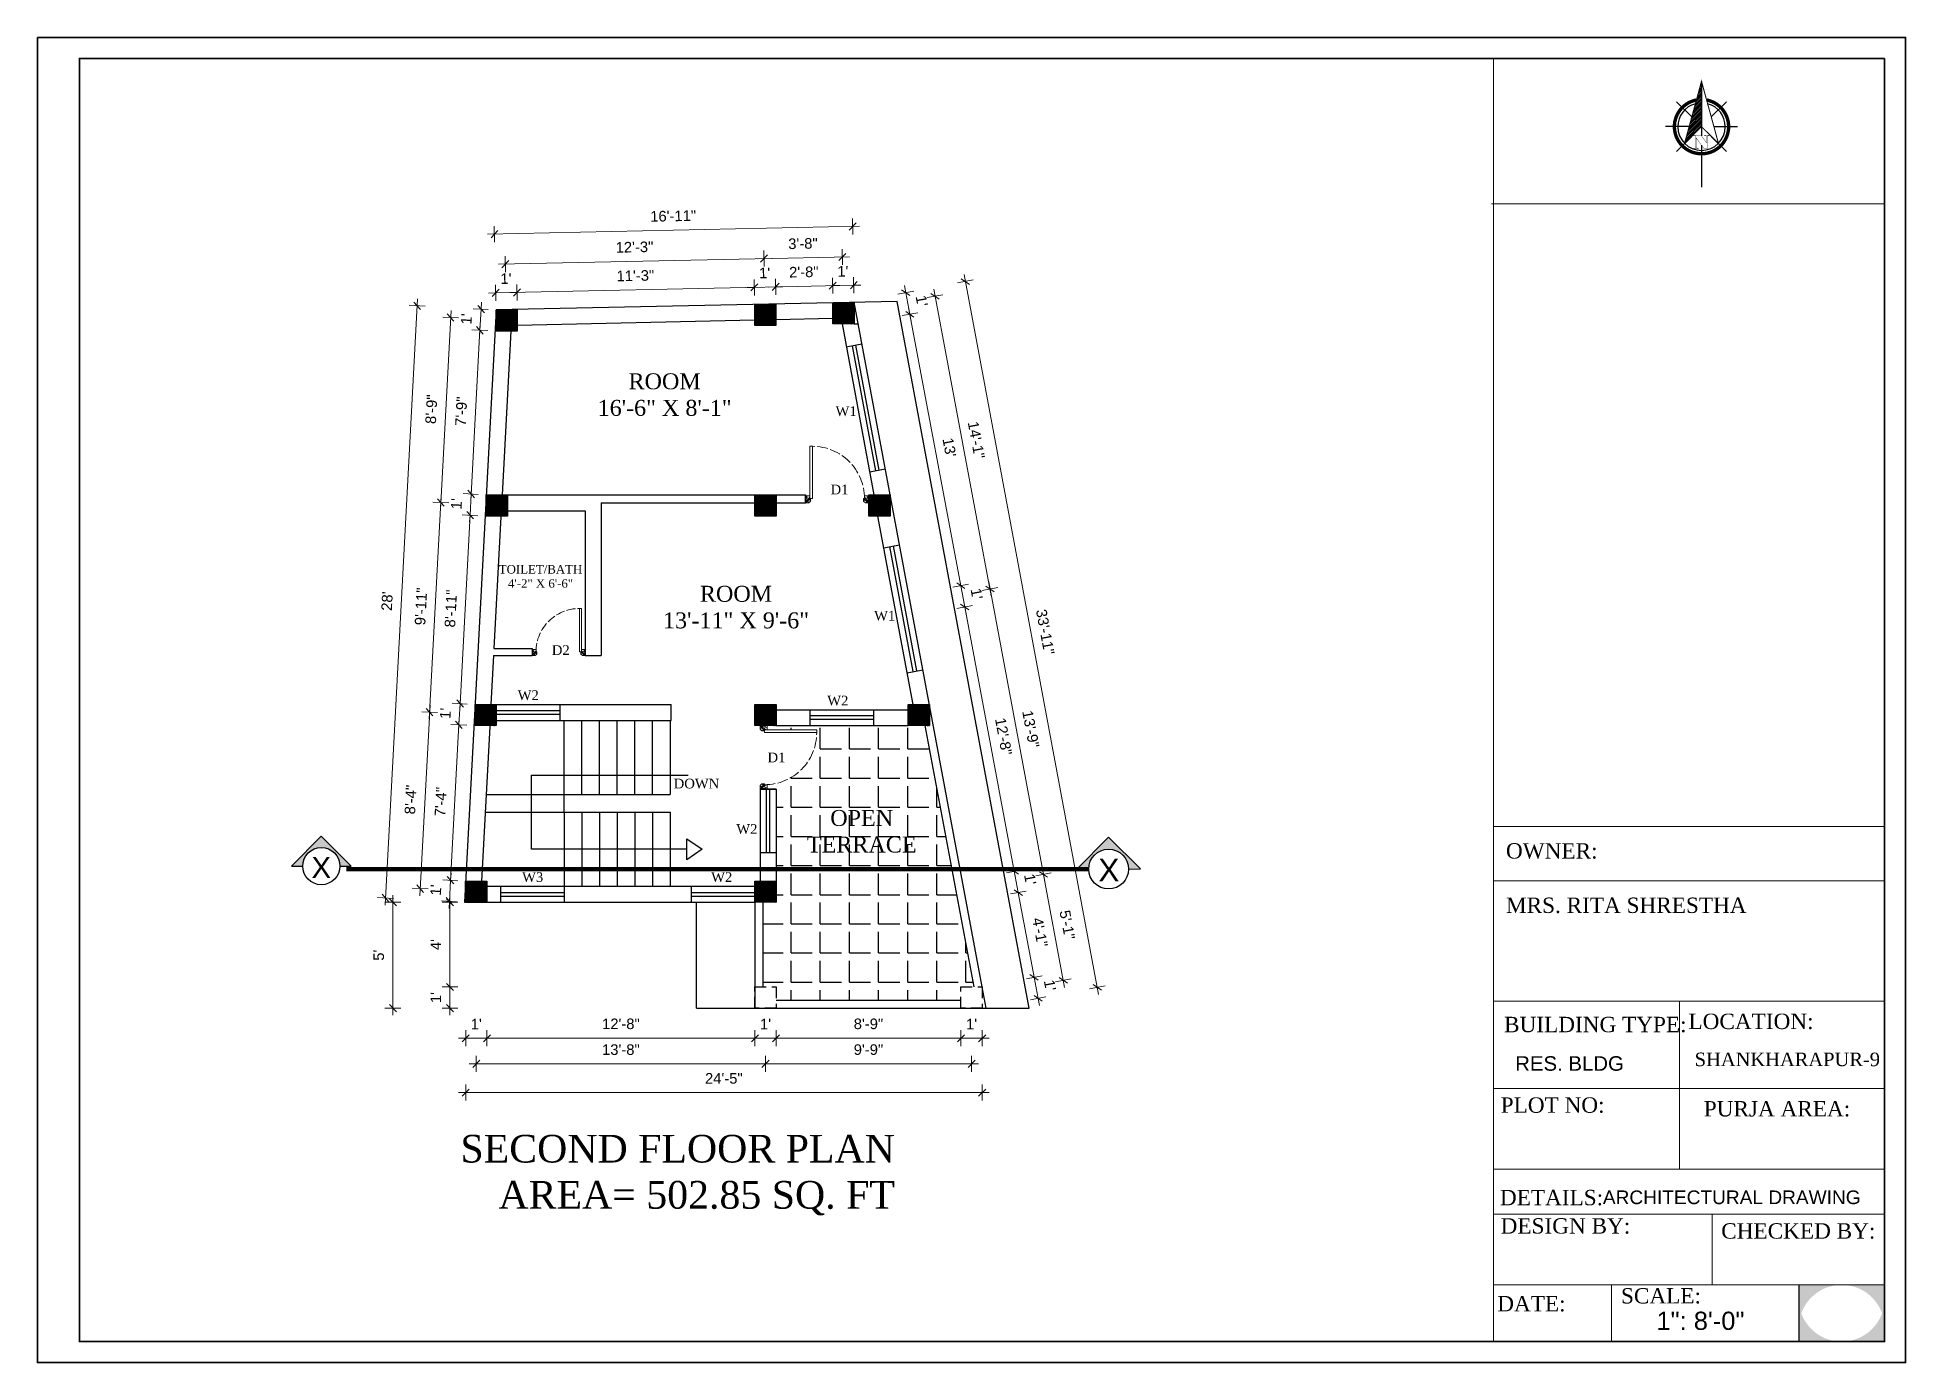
# Model space of a CAD drawing. Header units: inches. Extents: x 45643 to 70559, y -8725 to 1713.
# Drawn here: x 57982 to 59040, y -7782 to -7031 of the extents above; entities that cross this region are included whole.
import ezdxf

# ---------------------------------------------------------------- set-up
doc = ezdxf.new("R2010")
doc.units = ezdxf.units.IN
doc.header["$MEASUREMENT"] = 0
for name, pattern in [('ACAD_ISO02W100', [15, 12, -3]), ('ACAD_ISO10W100', [18.5, 12, -3, 0.5, -3]), ('CONTINUA', [0]), ('HIDDEN', [9.525, 6.35, -3.175])]:
    doc.linetypes.add(name, pattern=pattern)
for name, color, linetype, lineweight in [('A_Title Text', 105, 'Continuous', 60), ('Door-window', 150, 'Continuous', 9), ('DW-SEC', 24, 'Continuous', 25), ('ELEVATION', 6, 'Continuous', 30), ('hatch', 30, 'Continuous', 5), ('REBARS', 50, 'Continuous', 20), ('Siteplan', 7, 'Continuous', 30), ('Text', 7, 'Continuous', 9), ('WALL', 240, 'Continuous', 30)]:
    doc.layers.add(name, color=color, linetype=linetype, lineweight=lineweight)
doc.layers.add('AG-DIAGRAM', color=7, linetype='Continuous', true_color=0xfecc66)
doc.layers.add('DIM', color=5, linetype='Continuous')
doc.layers.add('DIMENTION', color=8, linetype='Continuous')
doc.layers.add('Normal Wall', color=7, linetype='Continuous', lineweight=35, true_color=0xffaf89)
doc.layers.add('Rear Wall', color=7, linetype='Continuous', lineweight=20, true_color=0xd4e480)
doc.styles.add('Arial', font='arial.ttf')
doc.styles.get("Standard").update_dxf_attribs({"font": 'times.ttf'})
doc.styles.add('SwissBT', font='swiss.ttf', dxfattribs={"height": 12})
doc.styles.add('text-arial', font='arial.ttf', dxfattribs={"width": 0.95})
doc.dimstyles.new('Sudeep', dxfattribs={"dimtxt": 6, "dimasz": 4, "dimexe": 4.5, "dimexo": 4.5, "dimgap": 5, "dimtad": 1, "dimdec": 0, "dimlunit": 4, "dimtxsty": 'Arial', "dimblk": 'OBLIQUE', "dimcen": 250, "dimdle": 4, "dimclrd": 86, "dimclre": 5, "dimclrt": 1, "dimadec": 0, "dimazin": 0, "dimtfac": 1, "dimtdec": 0, "dimtix": 1, "dimtmove": 1, "dimatfit": 3, "dimldrblk": 'OBLIQUE', "dimfxl": 4.5, "dimfxlon": 1, "dimfrac": 2, "dimlwd": 15, "dimlwe": 13, "dimarcsym": 0})

msp = doc.modelspace()

# ---------------------------------------------------------------- texts
at = {"color": 0}
for s, p in [('OWNER:', (58813.724, -7496.368)), ('LOCATION:', (58917.063, -7592.914))]:
    msp.add_text(s, height=8.7044, dxfattribs=at).set_placement(p)
for s, insert, char_height, width, attachment_point in [('{\\fTimes New Roman|b0|i0|c0|p18;ROOM\\P16\'-6" X 8\'-1"}', (58337.273, -7221.562), 9.02995, 83.27614, 2), ('{\\fTimes New Roman|b0|i0|c0|p18;W1}', (58434.06, -7240.224), 5.48695, 54.20129, 1), ('{\\fTimes New Roman|b0|i0|c0|p18;D1}', (58431.216, -7284.612), 5.48695, 54.20129, 1), ('TOILET/BATH\\P4\'-2" X 6\'-6"', (58266.984, -7330.138), 4.8175, 44.42805, 2), ('ROOM\\P13\'-11" X 9\'-6"', (58377.702, -7341.904), 9.02995, 83.27614, 2), ('{\\fTimes New Roman|b0|i0|c0|p18;W1}', (58455.918, -7356.083), 5.48695, 54.20129, 1), ('{\\fTimes New Roman|b0|i0|c0|p18;D2}', (58273.38, -7381.068), 5.48695, 54.20129, 7), ('W2', (58254.066, -7401.115), 5.4869, 54.20129, 1), ('{\\fTimes New Roman|b0|i0|c0|p18;W2}', (58429.344, -7404.147), 5.48695, 54.20129, 1), ('{\\fTimes New Roman|b0|i0|c0|p18;D1}', (58395.526, -7436.371), 5.48695, 54.20129, 1), ('{\\fTimes New Roman|b0|i0|c0|p18;DOWN}', (58342.408, -7451.156), 5.48695, 1396.07299, 1), ('{\\fTimes New Roman|b0|i0|c0|p18;OPEN \\PTERRACE}', (58448.879, -7468.858), 9.02995, 69.32335, 2), ('{\\fTimes New Roman|b0|i0|c0|p18;W2}', (58377.893, -7476.869), 5.48695, 54.20129, 1), ('{\\fTimes New Roman|b0|i0|c0|p18;W3}', (58256.546, -7504.115), 5.48695, 54.20129, 1), ('{\\fTimes New Roman|b0|i0|c0|p18;W2}', (58363.608, -7504.115), 5.48695, 54.20129, 1), ('{\\fTimes New Roman|b0|i0|c0|p18;SECOND FLOOR PLAN\\PAREA= 502.85 SQ. FT}', (58467.661, -7652.827), 15.677, 251.41486, 3)]:
    msp.add_mtext(s, dxfattribs=dict(insert=insert, char_height=char_height, width=width, attachment_point=attachment_point))
at = {"layer": 'Text', "color": 0}
for s, height, p in [('OWNER:', 8.7044, (58813.724, -7496.368)), ('MRS. RITA SHRESTHA', 8.70441, (58813.724, -7527.172)), ('LOCATION:', 8.7044, (58917.063, -7592.914)), ('CHECKED BY:', 8.70441, (58935.626, -7711.604)), ('CHECKED BY:', 8.70441, (58935.626, -7711.604)), ('DATE:', 8.7044, (58808.765, -7752.803)), ('SCALE:', 8.7044, (58878.856, -7748.338)), ('SCALE:', 8.7044, (58878.856, -7748.338))]:
    msp.add_text(s, height=height, dxfattribs=at).set_placement(p)
at = {"layer": 'Text', "style": 'text-arial'}
for height, p in [(12, (58137.239, -7507.434)), (12.8, (58582.893, -7509.316))]:
    msp.add_text('X', height=height, rotation=0.155757, dxfattribs=at).set_placement(p)
at = {"layer": 'Text', "color": 0, "attachment_point": 1}
for s, insert, char_height, width in [('BUILDING TYPE:', (58812.643, -7585.995), 8.70441, 148.55507), ('BUILDING TYPE:', (58812.643, -7585.995), 8.70441, 148.55507), ('PLOT NO: ', (58810.741, -7631.604), 8.7044, 138.02713), ('PLOT NO: ', (58810.741, -7631.604), 8.7044, 138.02713), ('PURJA AREA:', (58925.749, -7633.711), 8.70441, 197.58209), ('PURJA AREA:', (58925.749, -7633.711), 8.70441, 197.58209), ('DETAILS: ', (58810.299, -7683.992), 8.7044, 138.02713), ('DESIGN BY:', (58810.699, -7700.044), 8.7044, 138.02713), ('DESIGN BY:', (58810.699, -7700.044), 8.7044, 138.02713)]:
    msp.add_mtext(s, dxfattribs=dict(at, insert=insert, char_height=char_height, width=width))
at = {"layer": 'Text', "color": 0, "linetype": 'ByBlock', "insert": (58920.594, -7606.262), "char_height": 7.67109, "attachment_point": 1}
msp.add_mtext_dynamic_manual_height_columns('SHANKHARAPUR-9', width=381.03512, gutter_width=1.534, heights=[0], dxfattribs=at)
at = {"layer": 'Text', "color": 0, "insert": (58818.956, -7608.293), "char_height": 8.2555, "width": 163.21422, "attachment_point": 1, "style": 'SwissBT'}
msp.add_mtext('RES. BLDG', dxfattribs=at)
msp.add_mtext('RES. BLDG', dxfattribs=at)
at = {"layer": 'Text', "color": 0, "linetype": 'ByBlock', "insert": (58868.596, -7684.333), "char_height": 7.73955, "width": 268.53223, "attachment_point": 1, "style": 'SwissBT'}
msp.add_mtext('ARCHITECTURAL DRAWING', dxfattribs=at)
at = {"layer": 'Text', "color": 0, "ltscale": 0.5, "insert": (58898.937, -7752.982), "char_height": 10.3194, "width": 127.53441, "attachment_point": 1, "style": 'SwissBT'}
msp.add_mtext('1": 8\'-0"', dxfattribs=at)
msp.add_mtext('1": 8\'-0"', dxfattribs=at)

# ---------------------------------------------------------------- blocks, each defined once
blk = doc.blocks.new('*X1197')
at = {"color": 0}
for p, q in [((145.96, -414.6), (147.62, -412.94)), ((146.16, -413.87), (147.62, -412.41)), ((146.36, -413.14), (147.62, -411.88)), ((146.55, -412.41), (147.62, -411.35)), ((146.75, -411.68), (147.62, -410.82)), ((146.95, -410.95), (147.62, -410.29)), ((147.15, -410.22), (147.62, -409.76)), ((147.35, -409.49), (147.62, -409.23)), ((147.55, -408.76), (147.62, -408.7)), ((143.76, -422.63), (147.62, -418.77)), ((143.96, -421.9), (147.62, -418.24)), ((144.16, -421.17), (147.62, -417.71)), ((144.36, -420.44), (147.62, -417.18)), ((144.56, -419.71), (147.62, -416.65)), ((144.76, -418.98), (147.62, -416.12)), ((144.96, -418.25), (147.62, -415.59)), ((145.16, -417.52), (147.62, -415.06)), ((145.36, -416.79), (147.62, -414.53)), ((145.56, -416.06), (147.62, -414)), ((145.76, -415.33), (147.62, -413.47)), ((142.76, -426.28), (147.62, -421.42)), ((142.96, -425.55), (147.62, -420.89)), ((143.16, -424.82), (147.62, -420.36)), ((143.36, -424.09), (147.62, -419.83)), ((143.56, -423.36), (147.62, -419.3))]:
    blk.add_line(p, q, dxfattribs=at)
blk = doc.blocks.new('NORTH_15')
for p, q in [((-2.87, 2.87), (-7.37, 7.37)), ((0, 3.66), (0, 10.62)), ((2.87, 2.87), (7.37, 7.37)), ((-13.37, 0), (2.72, 0)), ((5.49, 0), (17.83, 0)), ((-2.87, -2.87), (-7.37, -7.37)), ((0, -3.66), (0, -10.62)), ((2.87, -2.87), (7.37, -7.37))]:
    blk.add_line(p, q)
at = {"const_width": 1}
for points in [[(0, -8, 1), (0, 8, 0.359415), (-7.86, 1.52, 1)], [(-7.86, -1.52, 0.359415), (0, -8, 1)]]:
    blk.add_lwpolyline(points, format="xyb", dxfattribs=at)
for points, const_width in [([(4.96, -5.01), (-13.37, 0), (4.9, 5), (0, 0), (4.96, -5.01)], 0.3), ([(5.93, -1.55), (6, -1.55), (6.07, -1.54), (6.13, -1.53), (6.17, -1.52), (6.22, -1.51), (6.26, -1.49), (6.28, -1.47), (6.3, -1.45), (6.32, -1.42), (6.33, -1.39), (6.35, -1.34), (6.36, -1.29), (6.37, -1.23), (6.38, -1.16), (6.38, -1.08), (6.38, -1), (6.54, -1), (6.54, -2.34), (6.38, -2.34), (6.38, -2.3), (6.38, -2.23), (6.38, -2.16), (6.37, -2.09), (6.36, -2.04), (6.35, -1.99), (6.33, -1.95), (6.32, -1.91), (6.3, -1.88), (6.28, -1.86), (6.26, -1.83), (6.22, -1.81), (6.18, -1.8), (6.13, -1.78), (6.07, -1.77), (6.01, -1.76), (5.95, -1.76), (2.66, -1.76), (2.66, -2.34), (2.5, -2.34), (2.5, -0.16), (4.71, 1.44), (3.14, 1.44), (3.07, 1.44), (3, 1.43), (2.94, 1.42), (2.89, 1.41), (2.85, 1.4), (2.81, 1.38), (2.78, 1.36), (2.76, 1.34), (2.74, 1.31), (2.72, 1.27), (2.7, 1.22), (2.69, 1.17), (2.68, 1.11), (2.67, 1.04), (2.66, 0.97), (2.66, 0.89), (2.66, 0.87), (2.5, 0.87), (2.5, 2.21), (2.66, 2.21), (2.66, 2.17), (2.66, 2.09), (2.67, 2.03), (2.68, 1.97), (2.69, 1.91), (2.7, 1.86), (2.71, 1.82), (2.73, 1.78), (2.75, 1.76), (2.77, 1.74), (2.8, 1.72), (2.85, 1.7), (2.89, 1.68), (2.94, 1.67), (3, 1.66), (3.07, 1.66), (3.14, 1.66), (6.54, 1.66), (6.54, 0.75), (3.33, -1.55), (5.93, -1.55), (5.93, -1.55)], 0.1)]:
    blk.add_lwpolyline(points, dxfattribs=dict(const_width=const_width))
for start, end in [(90, 164.973), (270, 90), (195.027, 270)]:
    blk.add_arc((0, 0), 7, start, end)
at = {"rotation": 90}
blk.add_blockref('*X1197', (-421.89, -147.62), dxfattribs=at)
blk = doc.blocks.new('A$C0BDB7EE9')
at = {"layer": 'Siteplan', "xscale": 2.999999999999779, "yscale": 2.999999999999779, "zscale": 2.999999999999779, "rotation": 247.8612575918487}
blk.add_blockref('NORTH_15', (20.2, 49.5), dxfattribs=at)
blk = doc.blocks.new('A$C327B4BBD')
at = {"layer": 'DIMENTION', "ltscale": 0.3, "xscale": 1.171875000000082, "yscale": 1.171875000000082, "zscale": 1.171875000000082, "rotation": 112.1387424081494}
blk.add_blockref('A$C0BDB7EE9', (16.1, 0), dxfattribs=at)
blk = doc.blocks.new("D 3'")
at = {"layer": 'Door-window', "linetype": 'Continuous', "ltscale": 0.25}
for p, q in [((3749.6, -16741), (3749.6, -16711.5)), ((3751.1, -16711.5), (3749.6, -16711.5)), ((3751.1, -16741), (3751.1, -16711.5)), ((3747.1, -16743.5), (3747.1, -16739.5)), ((3747.1, -16739.5), (3749.6, -16739.5)), ((3747.1, -16743.5), (3749.1, -16743.5)), ((3749.1, -16743.5), (3750.1, -16742.5)), ((3749.6, -16741), (3751.1, -16741)), ((3750.1, -16742.5), (3750.1, -16741)), ((3780.1, -16742.5), (3780.1, -16741)), ((3780.6, -16741), (3780.1, -16741)), ((3781.1, -16743.5), (3780.1, -16742.5)), ((3783.1, -16739.5), (3780.6, -16739.5)), ((3780.6, -16739.5), (3780.6, -16741)), ((3783.1, -16743.5), (3781.1, -16743.5)), ((3783.1, -16743.5), (3783.1, -16739.5))]:
    blk.add_line(p, q, dxfattribs=at)
at = {"layer": 'Door-window', "linetype": 'ACAD_ISO02W100', "ltscale": 0.5}
blk.add_arc((3751.1, -16741), 29.5, 0, 90, dxfattribs=at)
at = {"layer": 'hatch', "color": 8}
for p, q in [((3747.1, -16743.5), (3748.2, -16739.5)), ((3747.1, -16743.5), (3749.6, -16740.4)), ((3747.1, -16743.5), (3750.1, -16741.2)), ((3783.1, -16743.5), (3780.1, -16741.2)), ((3783.1, -16743.5), (3780.6, -16740.4)), ((3783.1, -16743.5), (3782.1, -16739.5))]:
    blk.add_line(p, q, dxfattribs=at)
for centre, radius, start, end in [((3747.4, -16743.6), 2.93, 20.9872, 95.0825), ((3747.4, -16743.6), 1.42, 5.1372, 101.4864), ((3782.9, -16743.6), 2.93, 84.9175, 159.0128), ((3782.9, -16743.6), 1.42, 78.5136, 174.8628)]:
    blk.add_arc(centre, radius, start, end, dxfattribs=at)
blk = doc.blocks.new('SECTION-TAG')
at = {"layer": 'hatch'}
h = blk.add_hatch(color=256, dxfattribs=at)
h.dxf.hatch_style = 1
h.paths.add_polyline_path([(0.22, 0), (0.352, 0), (0, 0.352), (-0.352, 0), (-0.22, 0, -1)])
at = {"layer": 'AG-DIAGRAM'}
for p, q in [((0, 0.352), (-0.352, 0)), ((0.352, 0), (0, 0.352)), ((-0.352, 0), (-0.22, 0)), ((0.22, 0), (0.352, 0))]:
    blk.add_line(p, q, dxfattribs=at)
blk.add_circle((0, 0), 0.22, dxfattribs=at)
blk = doc.blocks.new('_Oblique')
at = {"color": 0, "linetype": 'ByBlock', "lineweight": -2}
blk.add_line((-0.5, -0.5), (0.5, 0.5), dxfattribs=at)
blk = doc.blocks.new('*D1329')
at = {"layer": 'A_Title Text', "color": 5, "lineweight": 13, "transparency": 16777216}
for p, q in [((58241.7, -7180.5), (58241.5, -7171.5)), ((58253.7, -7180.3), (58253.5, -7171.3))]:
    blk.add_line(p, q, dxfattribs=at)
at = {"layer": 'A_Title Text', "color": 86, "lineweight": 15, "transparency": 16777216}
for p, q in [((58241.6, -7176), (58237.6, -7176.1)), ((58241.6, -7176), (58253.6, -7175.8)), ((58253.6, -7175.8), (58257.6, -7175.7))]:
    blk.add_line(p, q, dxfattribs=at)
at = {"layer": 'Defpoints', "color": 0, "transparency": 16777216}
for p in [(58253.6, -7175.8), (58241.8, -7185.7), (58253.8, -7185.4)]:
    blk.add_point(p, dxfattribs=at)
at = {"layer": 'A_Title Text', "color": 86, "lineweight": 15, "transparency": 16777216, "xscale": 4, "yscale": 4, "zscale": 4}
for p, rotation in [((58241.6, -7176), 1.219298693828224), ((58253.6, -7175.8), 181.2192986938283)]:
    blk.add_blockref('_Oblique', p, dxfattribs=dict(at, rotation=rotation))
at = {"layer": 'A_Title Text', "color": 1, "transparency": 16777216, "insert": (58247.4, -7167.9), "char_height": 6, "attachment_point": 5, "rotation": 1.2193, "style": 'Arial'}
blk.add_mtext("1'", dxfattribs=at)
blk = doc.blocks.new('*D1330')
at = {"layer": 'A_Title Text', "color": 86, "lineweight": 15, "transparency": 16777216}
blk.add_line((58249.6, -7175.8), (58392.1, -7172.8), dxfattribs=at)
at = {"layer": 'A_Title Text', "color": 5, "lineweight": 13, "transparency": 16777216}
for p, q in [((58253.7, -7180.3), (58253.5, -7171.3)), ((58388.2, -7177.4), (58388, -7168.4))]:
    blk.add_line(p, q, dxfattribs=at)
at = {"layer": 'Defpoints', "color": 0, "transparency": 16777216}
for p in [(58388.1, -7172.9), (58388.3, -7182.5), (58253.8, -7185.4)]:
    blk.add_point(p, dxfattribs=at)
at = {"layer": 'A_Title Text', "color": 86, "lineweight": 15, "transparency": 16777216, "xscale": 4, "yscale": 4, "zscale": 4}
for p, rotation in [((58388.1, -7172.9), 1.219298693830012), ((58253.6, -7175.8), 181.21929869383)]:
    blk.add_blockref('_Oblique', p, dxfattribs=dict(at, rotation=rotation))
at = {"layer": 'A_Title Text', "color": 1, "transparency": 16777216, "insert": (58320.7, -7166.3), "char_height": 6, "attachment_point": 5, "rotation": 1.2193, "style": 'Arial'}
blk.add_mtext('11\'-3"', dxfattribs=at)
blk = doc.blocks.new('*D1331')
at = {"layer": 'A_Title Text', "color": 86, "lineweight": 15, "transparency": 16777216}
for p, q in [((58388.1, -7172.9), (58384.1, -7173)), ((58388.1, -7172.9), (58400.1, -7172.6)), ((58400.1, -7172.6), (58404.1, -7172.5))]:
    blk.add_line(p, q, dxfattribs=at)
at = {"layer": 'A_Title Text', "color": 5, "lineweight": 13, "transparency": 16777216}
for p, q in [((58388.2, -7177.4), (58388, -7168.4)), ((58400.2, -7177.1), (58400, -7168.1))]:
    blk.add_line(p, q, dxfattribs=at)
at = {"layer": 'Defpoints', "color": 0, "transparency": 16777216}
for p in [(58400.1, -7172.6), (58388.3, -7182.5), (58400.3, -7182.3)]:
    blk.add_point(p, dxfattribs=at)
at = {"layer": 'A_Title Text', "color": 86, "lineweight": 15, "transparency": 16777216, "xscale": 4, "yscale": 4, "zscale": 4}
for p, rotation in [((58388.1, -7172.9), 1.219298693829982), ((58400.1, -7172.6), 181.21929869383)]:
    blk.add_blockref('_Oblique', p, dxfattribs=dict(at, rotation=rotation))
at = {"layer": 'A_Title Text', "color": 1, "transparency": 16777216, "insert": (58393.9, -7164.7), "char_height": 6, "attachment_point": 5, "rotation": 1.2193, "style": 'Arial'}
blk.add_mtext("1'", dxfattribs=at)
blk = doc.blocks.new('*D1332')
at = {"layer": 'A_Title Text', "color": 86, "lineweight": 15, "transparency": 16777216}
blk.add_line((58396.1, -7172.7), (58436.4, -7171.9), dxfattribs=at)
at = {"layer": 'A_Title Text', "color": 5, "lineweight": 13, "transparency": 16777216}
for p, q in [((58400.2, -7177.1), (58400, -7168.1)), ((58432.5, -7176.4), (58432.3, -7167.4))]:
    blk.add_line(p, q, dxfattribs=at)
at = {"layer": 'Defpoints', "color": 0, "transparency": 16777216}
for p in [(58432.4, -7171.9), (58400.3, -7182.3), (58432.6, -7181.6)]:
    blk.add_point(p, dxfattribs=at)
at = {"layer": 'A_Title Text', "color": 86, "lineweight": 15, "transparency": 16777216, "xscale": 4, "yscale": 4, "zscale": 4}
for p, rotation in [((58400.1, -7172.6), 181.21929869383), ((58432.4, -7171.9), 1.219298693830012)]:
    blk.add_blockref('_Oblique', p, dxfattribs=dict(at, rotation=rotation))
at = {"layer": 'A_Title Text', "color": 1, "transparency": 16777216, "insert": (58416.1, -7164.2), "char_height": 6, "attachment_point": 5, "rotation": 1.2193, "style": 'Arial'}
blk.add_mtext('2\'-8"', dxfattribs=at)
blk = doc.blocks.new('*D1333')
at = {"layer": 'A_Title Text', "color": 86, "lineweight": 15, "transparency": 16777216}
for p, q in [((58432.4, -7171.9), (58428.4, -7172)), ((58432.4, -7171.9), (58444.4, -7171.7)), ((58444.4, -7171.7), (58448.4, -7171.6))]:
    blk.add_line(p, q, dxfattribs=at)
at = {"layer": 'A_Title Text', "color": 5, "lineweight": 13, "transparency": 16777216}
for p, q in [((58432.5, -7176.4), (58432.3, -7167.4)), ((58444.5, -7176.2), (58444.3, -7167.2))]:
    blk.add_line(p, q, dxfattribs=at)
at = {"layer": 'Defpoints', "color": 0, "transparency": 16777216}
for p in [(58444.4, -7171.7), (58432.6, -7181.6), (58444.6, -7181.3)]:
    blk.add_point(p, dxfattribs=at)
at = {"layer": 'A_Title Text', "color": 86, "lineweight": 15, "transparency": 16777216, "xscale": 4, "yscale": 4, "zscale": 4}
for p, rotation in [((58432.4, -7171.9), 1.219298693829982), ((58444.4, -7171.7), 181.21929869383)]:
    blk.add_blockref('_Oblique', p, dxfattribs=dict(at, rotation=rotation))
at = {"layer": 'A_Title Text', "color": 1, "transparency": 16777216, "insert": (58438.2, -7163.8), "char_height": 6, "attachment_point": 5, "rotation": 1.2193, "style": 'Arial'}
blk.add_mtext("1'", dxfattribs=at)
blk = doc.blocks.new('*D1334')
at = {"layer": 'A_Title Text', "color": 86, "lineweight": 15, "transparency": 16777216}
blk.add_line((58243.1, -7159.8), (58397.6, -7156.5), dxfattribs=at)
at = {"layer": 'A_Title Text', "color": 5, "lineweight": 13, "transparency": 16777216}
for p, q in [((58247.2, -7164.2), (58247, -7155.2)), ((58393.7, -7161.1), (58393.5, -7152.1))]:
    blk.add_line(p, q, dxfattribs=at)
at = {"layer": 'Defpoints', "color": 0, "transparency": 16777216}
for p in [(58393.6, -7156.6), (58247.8, -7191.7), (58394.3, -7188.5)]:
    blk.add_point(p, dxfattribs=at)
at = {"layer": 'A_Title Text', "color": 86, "lineweight": 15, "transparency": 16777216, "xscale": 4, "yscale": 4, "zscale": 4}
for p, rotation in [((58247.1, -7159.7), 181.2201277268299), ((58393.6, -7156.6), 1.220127726829866)]:
    blk.add_blockref('_Oblique', p, dxfattribs=dict(at, rotation=rotation))
at = {"layer": 'A_Title Text', "color": 1, "transparency": 16777216, "insert": (58320.2, -7150.1), "char_height": 6, "attachment_point": 5, "rotation": 1.2201, "style": 'Arial'}
blk.add_mtext('12\'-3"', dxfattribs=at)
blk = doc.blocks.new('*D1335')
at = {"layer": 'A_Title Text', "color": 5, "lineweight": 13, "transparency": 16777216}
for p, q in [((58438, -7160.2), (58437.8, -7151.2)), ((58393.7, -7161.1), (58393.5, -7152.1))]:
    blk.add_line(p, q, dxfattribs=at)
at = {"layer": 'A_Title Text', "color": 86, "lineweight": 15, "transparency": 16777216}
blk.add_line((58389.6, -7156.7), (58441.9, -7155.6), dxfattribs=at)
at = {"layer": 'Defpoints', "color": 0, "transparency": 16777216}
for p in [(58437.9, -7155.7), (58394.3, -7188.5), (58438.6, -7187.6)]:
    blk.add_point(p, dxfattribs=at)
at = {"layer": 'A_Title Text', "color": 86, "lineweight": 15, "transparency": 16777216, "xscale": 4, "yscale": 4, "zscale": 4}
for p, rotation in [((58393.6, -7156.6), 181.2201277268383), ((58437.9, -7155.7), 1.220127726838313)]:
    blk.add_blockref('_Oblique', p, dxfattribs=dict(at, rotation=rotation))
at = {"layer": 'A_Title Text', "color": 1, "transparency": 16777216, "insert": (58415.6, -7148.1), "char_height": 6, "attachment_point": 5, "rotation": 1.2201, "style": 'Arial'}
blk.add_mtext('3\'-8"', dxfattribs=at)
blk = doc.blocks.new('*D1300')
at = {"layer": 'A_Title Text', "color": 86, "lineweight": 15, "transparency": 16777216}
blk.add_line((58236.9, -7142.8), (58447.7, -7138.3), dxfattribs=at)
at = {"layer": 'A_Title Text', "color": 5, "lineweight": 13, "transparency": 16777216}
for p, q in [((58241, -7147.2), (58240.8, -7138.2)), ((58443.8, -7142.9), (58443.6, -7133.9))]:
    blk.add_line(p, q, dxfattribs=at)
at = {"layer": 'Defpoints', "color": 0, "transparency": 16777216}
for p in [(58443.7, -7138.4), (58444.6, -7181.3), (58241.8, -7185.7)]:
    blk.add_point(p, dxfattribs=at)
at = {"layer": 'A_Title Text', "color": 86, "lineweight": 15, "transparency": 16777216, "xscale": 4, "yscale": 4, "zscale": 4}
for p, rotation in [((58240.9, -7142.7), 181.2192986933516), ((58443.7, -7138.4), 1.21929869335167)]:
    blk.add_blockref('_Oblique', p, dxfattribs=dict(at, rotation=rotation))
at = {"layer": 'A_Title Text', "color": 1, "transparency": 16777216, "insert": (58342.1, -7132.5), "char_height": 6, "attachment_point": 5, "rotation": 1.2193, "style": 'Arial'}
blk.add_mtext('16\'-11"', dxfattribs=at)
blk = doc.blocks.new('*D1301')
at = {"layer": 'A_Title Text', "color": 86, "lineweight": 15, "transparency": 16777216}
blk.add_line((58197.3, -7179.3), (58179, -7522.7), dxfattribs=at)
at = {"layer": 'A_Title Text', "color": 5, "lineweight": 13, "transparency": 16777216}
for p, q in [((58201.6, -7183.5), (58192.6, -7183)), ((58183.7, -7519), (58174.7, -7518.5))]:
    blk.add_line(p, q, dxfattribs=at)
at = {"layer": 'Defpoints', "color": 0, "transparency": 16777216}
for p in [(58241.8, -7185.7), (58179.2, -7518.7), (58223.9, -7521.1)]:
    blk.add_point(p, dxfattribs=at)
at = {"layer": 'A_Title Text', "color": 86, "lineweight": 15, "transparency": 16777216, "xscale": 4, "yscale": 4, "zscale": 4}
for p, rotation in [((58197.1, -7183.3), 86.95153107106873), ((58179.2, -7518.7), 266.9515310710688)]:
    blk.add_blockref('_Oblique', p, dxfattribs=dict(at, rotation=rotation))
at = {"layer": 'A_Title Text', "color": 1, "transparency": 16777216, "insert": (58180.1, -7350.6), "char_height": 6, "attachment_point": 5, "rotation": 86.9515, "style": 'Arial'}
blk.add_mtext("28'", dxfattribs=at)
blk = doc.blocks.new('*D1302')
at = {"layer": 'A_Title Text', "color": 5, "lineweight": 13, "transparency": 16777216}
for p, q in [((58187.9, -7521.1), (58178.9, -7521.1)), ((58187.9, -7581.1), (58178.9, -7581.1))]:
    blk.add_line(p, q, dxfattribs=at)
at = {"layer": 'A_Title Text', "color": 86, "lineweight": 15, "transparency": 16777216}
blk.add_line((58183.4, -7517.1), (58183.4, -7585.1), dxfattribs=at)
at = {"layer": 'Defpoints', "color": 0, "transparency": 16777216}
for p in [(58400.4, -7521.1), (58183.4, -7581.1), (58400.4, -7581.1)]:
    blk.add_point(p, dxfattribs=at)
at = {"layer": 'A_Title Text', "color": 86, "lineweight": 15, "transparency": 16777216, "xscale": 4, "yscale": 4, "zscale": 4}
for p, rotation in [((58183.4, -7521.1), 90), ((58183.4, -7581.1), 270)]:
    blk.add_blockref('_Oblique', p, dxfattribs=dict(at, rotation=rotation))
at = {"layer": 'A_Title Text', "color": 1, "transparency": 16777216, "insert": (58175.4, -7551.1), "char_height": 6, "attachment_point": 5, "rotation": 90, "style": 'Arial'}
blk.add_mtext("5'", dxfattribs=at)
blk = doc.blocks.new('*D1336')
at = {"layer": 'A_Title Text', "color": 5, "lineweight": 13, "transparency": 16777216}
for p, q in [((58224.6, -7593.6), (58224.6, -7602.6)), ((58236.6, -7593.6), (58236.6, -7602.6))]:
    blk.add_line(p, q, dxfattribs=at)
at = {"layer": 'A_Title Text', "color": 86, "lineweight": 15, "transparency": 16777216}
for p, q in [((58224.6, -7598.1), (58220.6, -7598.1)), ((58224.6, -7598.1), (58236.6, -7598.1)), ((58236.6, -7598.1), (58240.6, -7598.1))]:
    blk.add_line(p, q, dxfattribs=at)
at = {"layer": 'Defpoints', "color": 0, "transparency": 16777216}
for p in [(58224.6, -7521.1), (58236.6, -7521.1), (58236.6, -7598.1)]:
    blk.add_point(p, dxfattribs=at)
at = {"layer": 'A_Title Text', "color": 86, "lineweight": 15, "transparency": 16777216, "xscale": 4, "yscale": 4, "zscale": 4}
blk.add_blockref('_Oblique', (58224.6, -7598.1), dxfattribs=at)
at = {"layer": 'A_Title Text', "color": 86, "lineweight": 15, "transparency": 16777216, "xscale": 4, "yscale": 4, "zscale": 4, "rotation": 180}
blk.add_blockref('_Oblique', (58236.6, -7598.1), dxfattribs=at)
at = {"layer": 'A_Title Text', "color": 1, "transparency": 16777216, "insert": (58230.6, -7590.1), "char_height": 6, "attachment_point": 5, "style": 'Arial'}
blk.add_mtext("1'", dxfattribs=at)
blk = doc.blocks.new('*D1337')
at = {"layer": 'A_Title Text', "color": 5, "lineweight": 13, "transparency": 16777216}
for p, q in [((58236.6, -7593.6), (58236.6, -7602.6)), ((58388.4, -7593.6), (58388.4, -7602.6))]:
    blk.add_line(p, q, dxfattribs=at)
at = {"layer": 'A_Title Text', "color": 86, "lineweight": 15, "transparency": 16777216}
blk.add_line((58232.6, -7598.1), (58392.4, -7598.1), dxfattribs=at)
at = {"layer": 'Defpoints', "color": 0, "transparency": 16777216}
for p in [(58236.6, -7521.1), (58388.4, -7581.1), (58388.4, -7598.1)]:
    blk.add_point(p, dxfattribs=at)
at = {"layer": 'A_Title Text', "color": 86, "lineweight": 15, "transparency": 16777216, "xscale": 4, "yscale": 4, "zscale": 4, "rotation": 180}
blk.add_blockref('_Oblique', (58236.6, -7598.1), dxfattribs=at)
at = {"layer": 'A_Title Text', "color": 86, "lineweight": 15, "transparency": 16777216, "xscale": 4, "yscale": 4, "zscale": 4}
blk.add_blockref('_Oblique', (58388.4, -7598.1), dxfattribs=at)
at = {"layer": 'A_Title Text', "color": 1, "transparency": 16777216, "insert": (58312.5, -7590), "char_height": 6, "attachment_point": 5, "style": 'Arial'}
blk.add_mtext('12\'-8"', dxfattribs=at)
blk = doc.blocks.new('*D1338')
at = {"layer": 'A_Title Text', "color": 5, "lineweight": 13, "transparency": 16777216}
for p, q in [((58388.4, -7593.6), (58388.4, -7602.6)), ((58400.4, -7593.6), (58400.4, -7602.6))]:
    blk.add_line(p, q, dxfattribs=at)
at = {"layer": 'A_Title Text', "color": 86, "lineweight": 15, "transparency": 16777216}
for p, q in [((58388.4, -7598.1), (58384.4, -7598.1)), ((58388.4, -7598.1), (58400.4, -7598.1)), ((58400.4, -7598.1), (58404.4, -7598.1))]:
    blk.add_line(p, q, dxfattribs=at)
at = {"layer": 'Defpoints', "color": 0, "transparency": 16777216}
for p in [(58388.4, -7581.1), (58400.4, -7581.1), (58400.4, -7598.1)]:
    blk.add_point(p, dxfattribs=at)
at = {"layer": 'A_Title Text', "color": 86, "lineweight": 15, "transparency": 16777216, "xscale": 4, "yscale": 4, "zscale": 4}
blk.add_blockref('_Oblique', (58388.4, -7598.1), dxfattribs=at)
at = {"layer": 'A_Title Text', "color": 86, "lineweight": 15, "transparency": 16777216, "xscale": 4, "yscale": 4, "zscale": 4, "rotation": 180}
blk.add_blockref('_Oblique', (58400.4, -7598.1), dxfattribs=at)
at = {"layer": 'A_Title Text', "color": 1, "transparency": 16777216, "insert": (58394.4, -7590.1), "char_height": 6, "attachment_point": 5, "style": 'Arial'}
blk.add_mtext("1'", dxfattribs=at)
blk = doc.blocks.new('*D1339')
at = {"layer": 'A_Title Text', "color": 5, "lineweight": 13, "transparency": 16777216}
for p, q in [((58400.4, -7593.6), (58400.4, -7602.6)), ((58505.1, -7593.6), (58505.1, -7602.6))]:
    blk.add_line(p, q, dxfattribs=at)
at = {"layer": 'A_Title Text', "color": 86, "lineweight": 15, "transparency": 16777216}
blk.add_line((58396.4, -7598.1), (58509.1, -7598.1), dxfattribs=at)
at = {"layer": 'Defpoints', "color": 0, "transparency": 16777216}
for p in [(58400.4, -7581.1), (58505.1, -7581.1), (58505.1, -7598.1)]:
    blk.add_point(p, dxfattribs=at)
at = {"layer": 'A_Title Text', "color": 86, "lineweight": 15, "transparency": 16777216, "xscale": 4, "yscale": 4, "zscale": 4, "rotation": 180}
blk.add_blockref('_Oblique', (58400.4, -7598.1), dxfattribs=at)
at = {"layer": 'A_Title Text', "color": 86, "lineweight": 15, "transparency": 16777216, "xscale": 4, "yscale": 4, "zscale": 4}
blk.add_blockref('_Oblique', (58505.1, -7598.1), dxfattribs=at)
at = {"layer": 'A_Title Text', "color": 1, "transparency": 16777216, "insert": (58452.7, -7590), "char_height": 6, "attachment_point": 5, "style": 'Arial'}
blk.add_mtext('8\'-9"', dxfattribs=at)
blk = doc.blocks.new('*D1340')
at = {"layer": 'A_Title Text', "color": 5, "lineweight": 13, "transparency": 16777216}
for p, q in [((58505.1, -7593.6), (58505.1, -7602.6)), ((58517.1, -7593.6), (58517.1, -7602.6))]:
    blk.add_line(p, q, dxfattribs=at)
at = {"layer": 'A_Title Text', "color": 86, "lineweight": 15, "transparency": 16777216}
for p, q in [((58505.1, -7598.1), (58501.1, -7598.1)), ((58505.1, -7598.1), (58517.1, -7598.1)), ((58517.1, -7598.1), (58521.1, -7598.1))]:
    blk.add_line(p, q, dxfattribs=at)
at = {"layer": 'Defpoints', "color": 0, "transparency": 16777216}
for p in [(58505.1, -7581.1), (58517.1, -7581.1), (58517.1, -7598.1)]:
    blk.add_point(p, dxfattribs=at)
at = {"layer": 'A_Title Text', "color": 86, "lineweight": 15, "transparency": 16777216, "xscale": 4, "yscale": 4, "zscale": 4}
blk.add_blockref('_Oblique', (58505.1, -7598.1), dxfattribs=at)
at = {"layer": 'A_Title Text', "color": 86, "lineweight": 15, "transparency": 16777216, "xscale": 4, "yscale": 4, "zscale": 4, "rotation": 180}
blk.add_blockref('_Oblique', (58517.1, -7598.1), dxfattribs=at)
at = {"layer": 'A_Title Text', "color": 1, "transparency": 16777216, "insert": (58511.1, -7590.1), "char_height": 6, "attachment_point": 5, "style": 'Arial'}
blk.add_mtext("1'", dxfattribs=at)
blk = doc.blocks.new('*D1303')
at = {"layer": 'A_Title Text', "color": 86, "lineweight": 15, "transparency": 16777216}
blk.add_line((58226.6, -7612.6), (58398.4, -7612.6), dxfattribs=at)
at = {"layer": 'A_Title Text', "color": 5, "lineweight": 13, "transparency": 16777216}
for p, q in [((58230.6, -7608.1), (58230.6, -7617.1)), ((58394.4, -7608.1), (58394.4, -7617.1))]:
    blk.add_line(p, q, dxfattribs=at)
at = {"layer": 'Defpoints', "color": 0, "transparency": 16777216}
for p in [(58230.6, -7515.1), (58394.4, -7515.1), (58394.4, -7612.6)]:
    blk.add_point(p, dxfattribs=at)
at = {"layer": 'A_Title Text', "color": 86, "lineweight": 15, "transparency": 16777216, "xscale": 4, "yscale": 4, "zscale": 4, "rotation": 180}
blk.add_blockref('_Oblique', (58230.6, -7612.6), dxfattribs=at)
at = {"layer": 'A_Title Text', "color": 86, "lineweight": 15, "transparency": 16777216, "xscale": 4, "yscale": 4, "zscale": 4}
blk.add_blockref('_Oblique', (58394.4, -7612.6), dxfattribs=at)
at = {"layer": 'A_Title Text', "color": 1, "transparency": 16777216, "insert": (58312.5, -7604.6), "char_height": 6, "attachment_point": 5, "style": 'Arial'}
blk.add_mtext('13\'-8"', dxfattribs=at)
blk = doc.blocks.new('*D1304')
at = {"layer": 'A_Title Text', "color": 86, "lineweight": 15, "transparency": 16777216}
blk.add_line((58390.4, -7612.6), (58515.1, -7612.6), dxfattribs=at)
at = {"layer": 'A_Title Text', "color": 5, "lineweight": 13, "transparency": 16777216}
for p, q in [((58394.4, -7608.1), (58394.4, -7617.1)), ((58511.1, -7608.1), (58511.1, -7617.1))]:
    blk.add_line(p, q, dxfattribs=at)
at = {"layer": 'Defpoints', "color": 0, "transparency": 16777216}
for p in [(58394.4, -7515.1), (58511.1, -7575.1), (58511.1, -7612.6)]:
    blk.add_point(p, dxfattribs=at)
at = {"layer": 'A_Title Text', "color": 86, "lineweight": 15, "transparency": 16777216, "xscale": 4, "yscale": 4, "zscale": 4, "rotation": 180}
blk.add_blockref('_Oblique', (58394.4, -7612.6), dxfattribs=at)
at = {"layer": 'A_Title Text', "color": 86, "lineweight": 15, "transparency": 16777216, "xscale": 4, "yscale": 4, "zscale": 4}
blk.add_blockref('_Oblique', (58511.1, -7612.6), dxfattribs=at)
at = {"layer": 'A_Title Text', "color": 1, "transparency": 16777216, "insert": (58452.7, -7604.6), "char_height": 6, "attachment_point": 5, "style": 'Arial'}
blk.add_mtext('9\'-9"', dxfattribs=at)
blk = doc.blocks.new('*D1305')
at = {"layer": 'A_Title Text', "color": 5, "lineweight": 13, "transparency": 16777216}
for p, q in [((58224.6, -7624.4), (58224.6, -7633.4)), ((58517.1, -7624.4), (58517.1, -7633.4))]:
    blk.add_line(p, q, dxfattribs=at)
at = {"layer": 'A_Title Text', "color": 86, "lineweight": 15, "transparency": 16777216}
blk.add_line((58220.6, -7628.9), (58521.1, -7628.9), dxfattribs=at)
at = {"layer": 'Defpoints', "color": 0, "transparency": 16777216}
for p in [(58224.6, -7521.1), (58517.1, -7581.1), (58517.1, -7628.9)]:
    blk.add_point(p, dxfattribs=at)
at = {"layer": 'A_Title Text', "color": 86, "lineweight": 15, "transparency": 16777216, "xscale": 4, "yscale": 4, "zscale": 4, "rotation": 180}
blk.add_blockref('_Oblique', (58224.6, -7628.9), dxfattribs=at)
at = {"layer": 'A_Title Text', "color": 86, "lineweight": 15, "transparency": 16777216, "xscale": 4, "yscale": 4, "zscale": 4}
blk.add_blockref('_Oblique', (58517.1, -7628.9), dxfattribs=at)
at = {"layer": 'A_Title Text', "color": 1, "transparency": 16777216, "insert": (58370.8, -7620.9), "char_height": 6, "attachment_point": 5, "style": 'Arial'}
blk.add_mtext('24\'-5"', dxfattribs=at)
blk = doc.blocks.new('*D1306')
at = {"layer": 'A_Title Text', "color": 5, "lineweight": 13, "transparency": 16777216}
for p, q in [((58220.1, -7508.9), (58211.6, -7508.4)), ((58219.4, -7520.9), (58210.9, -7520.4))]:
    blk.add_line(p, q, dxfattribs=at)
at = {"layer": 'A_Title Text', "color": 86, "lineweight": 15, "transparency": 16777216}
for p, q in [((58215.4, -7520.6), (58216, -7508.6)), ((58216, -7508.6), (58216.3, -7504.6)), ((58215.4, -7520.6), (58215.2, -7524.6))]:
    blk.add_line(p, q, dxfattribs=at)
at = {"layer": 'Defpoints', "color": 0, "transparency": 16777216}
for p in [(58216, -7508.6), (58224.6, -7509.1), (58223.9, -7521.1)]:
    blk.add_point(p, dxfattribs=at)
at = {"layer": 'A_Title Text', "color": 86, "lineweight": 15, "transparency": 16777216, "xscale": 4, "yscale": 4, "zscale": 4}
for p, rotation in [((58216, -7508.6), 266.9515310710516), ((58215.4, -7520.6), 86.9515310710517)]:
    blk.add_blockref('_Oblique', p, dxfattribs=dict(at, rotation=rotation))
at = {"layer": 'A_Title Text', "color": 1, "transparency": 16777216, "insert": (58207.7, -7514.2), "char_height": 6, "attachment_point": 5, "rotation": 86.9515, "style": 'Arial'}
blk.add_mtext("1'", dxfattribs=at)
blk = doc.blocks.new('*D1307')
at = {"layer": 'A_Title Text', "color": 86, "lineweight": 15, "transparency": 16777216}
blk.add_line((58215.8, -7512.6), (58220.9, -7416.6), dxfattribs=at)
at = {"layer": 'A_Title Text', "color": 5, "lineweight": 13, "transparency": 16777216}
for p, q in [((58225.2, -7420.8), (58216.2, -7420.4)), ((58220.1, -7508.9), (58211.6, -7508.4))]:
    blk.add_line(p, q, dxfattribs=at)
at = {"layer": 'Defpoints', "color": 0, "transparency": 16777216}
for p in [(58220.7, -7420.6), (58229.9, -7421.1), (58224.6, -7509.1)]:
    blk.add_point(p, dxfattribs=at)
at = {"layer": 'A_Title Text', "color": 86, "lineweight": 15, "transparency": 16777216, "xscale": 4, "yscale": 4, "zscale": 4}
for p, rotation in [((58220.7, -7420.6), 86.95153107111462), ((58216, -7508.6), 266.9515310711146)]:
    blk.add_blockref('_Oblique', p, dxfattribs=dict(at, rotation=rotation))
at = {"layer": 'A_Title Text', "color": 1, "transparency": 16777216, "insert": (58210.4, -7464.2), "char_height": 6, "attachment_point": 5, "rotation": 86.9515, "style": 'Arial'}
blk.add_mtext('7\'-4"', dxfattribs=at)
blk = doc.blocks.new('*D1308')
at = {"layer": 'A_Title Text', "color": 86, "lineweight": 15, "transparency": 16777216}
for p, q in [((58221.4, -7408.6), (58221.6, -7404.6)), ((58220.7, -7420.6), (58221.4, -7408.6)), ((58220.7, -7420.6), (58220.5, -7424.6))]:
    blk.add_line(p, q, dxfattribs=at)
at = {"layer": 'A_Title Text', "color": 5, "lineweight": 13, "transparency": 16777216}
for p, q in [((58225.4, -7408.9), (58216.9, -7408.4)), ((58225.2, -7420.8), (58216.2, -7420.4))]:
    blk.add_line(p, q, dxfattribs=at)
at = {"layer": 'Defpoints', "color": 0, "transparency": 16777216}
for p in [(58221.4, -7408.6), (58229.9, -7409.1), (58229.9, -7421.1)]:
    blk.add_point(p, dxfattribs=at)
at = {"layer": 'A_Title Text', "color": 86, "lineweight": 15, "transparency": 16777216, "xscale": 4, "yscale": 4, "zscale": 4}
for p, rotation in [((58221.4, -7408.6), 266.9515310711146), ((58220.7, -7420.6), 86.95153107111462)]:
    blk.add_blockref('_Oblique', p, dxfattribs=dict(at, rotation=rotation))
at = {"layer": 'A_Title Text', "color": 1, "transparency": 16777216, "insert": (58213.1, -7414.2), "char_height": 6, "attachment_point": 5, "rotation": 86.9515, "style": 'Arial'}
blk.add_mtext("1'", dxfattribs=at)
blk = doc.blocks.new('*D1309')
at = {"layer": 'A_Title Text', "color": 86, "lineweight": 15, "transparency": 16777216}
blk.add_line((58221.2, -7412.6), (58227.3, -7297.9), dxfattribs=at)
at = {"layer": 'A_Title Text', "color": 5, "lineweight": 13, "transparency": 16777216}
for p, q in [((58231.5, -7302.2), (58222.6, -7301.7)), ((58225.4, -7408.9), (58216.9, -7408.4))]:
    blk.add_line(p, q, dxfattribs=at)
at = {"layer": 'Defpoints', "color": 0, "transparency": 16777216}
for p in [(58227.1, -7301.9), (58236.2, -7302.4), (58229.9, -7409.1)]:
    blk.add_point(p, dxfattribs=at)
at = {"layer": 'A_Title Text', "color": 86, "lineweight": 15, "transparency": 16777216, "xscale": 4, "yscale": 4, "zscale": 4}
for p, rotation in [((58227.1, -7301.9), 86.95153107111462), ((58221.4, -7408.6), 266.9515310711146)]:
    blk.add_blockref('_Oblique', p, dxfattribs=dict(at, rotation=rotation))
at = {"layer": 'A_Title Text', "color": 1, "transparency": 16777216, "insert": (58216.2, -7354.8), "char_height": 6, "attachment_point": 5, "rotation": 86.9515, "style": 'Arial'}
blk.add_mtext('8\'-11"', dxfattribs=at)
blk = doc.blocks.new('*D1310')
at = {"layer": 'A_Title Text', "color": 86, "lineweight": 15, "transparency": 16777216}
for p, q in [((58233.3, -7185.2), (58233.5, -7181.2)), ((58232.6, -7197.2), (58233.3, -7185.2)), ((58232.6, -7197.2), (58232.4, -7201.2))]:
    blk.add_line(p, q, dxfattribs=at)
at = {"layer": 'A_Title Text', "color": 5, "lineweight": 13, "transparency": 16777216}
for p, q in [((58237.3, -7185.4), (58228.8, -7185)), ((58237.1, -7197.4), (58228.1, -7196.9))]:
    blk.add_line(p, q, dxfattribs=at)
at = {"layer": 'Defpoints', "color": 0, "transparency": 16777216}
for p in [(58233.3, -7185.2), (58241.8, -7185.7), (58241.8, -7197.7)]:
    blk.add_point(p, dxfattribs=at)
at = {"layer": 'A_Title Text', "color": 86, "lineweight": 15, "transparency": 16777216, "xscale": 4, "yscale": 4, "zscale": 4}
for p, rotation in [((58233.3, -7185.2), 266.9515310711146), ((58232.6, -7197.2), 86.95153107111462)]:
    blk.add_blockref('_Oblique', p, dxfattribs=dict(at, rotation=rotation))
at = {"layer": 'A_Title Text', "color": 1, "transparency": 16777216, "insert": (58225, -7190.8), "char_height": 6, "attachment_point": 5, "rotation": 86.9515, "style": 'Arial'}
blk.add_mtext("1'", dxfattribs=at)
blk = doc.blocks.new('*D1311')
at = {"layer": 'A_Title Text', "color": 86, "lineweight": 15, "transparency": 16777216}
blk.add_line((58198.6, -7517.4), (58204.4, -7409.4), dxfattribs=at)
at = {"layer": 'A_Title Text', "color": 5, "lineweight": 13, "transparency": 16777216}
for p, q in [((58208.6, -7413.6), (58199.7, -7413.2)), ((58203.3, -7513.6), (58194.3, -7513.2))]:
    blk.add_line(p, q, dxfattribs=at)
at = {"layer": 'Defpoints', "color": 0, "transparency": 16777216}
for p in [(58204.1, -7413.4), (58235.9, -7415.1), (58230.6, -7515.1)]:
    blk.add_point(p, dxfattribs=at)
at = {"layer": 'A_Title Text', "color": 86, "lineweight": 15, "transparency": 16777216, "xscale": 4, "yscale": 4, "zscale": 4}
for p, rotation in [((58204.1, -7413.4), 86.95153107107103), ((58198.8, -7513.4), 266.951531071071)]:
    blk.add_blockref('_Oblique', p, dxfattribs=dict(at, rotation=rotation))
at = {"layer": 'A_Title Text', "color": 1, "transparency": 16777216, "insert": (58193.4, -7463), "char_height": 6, "attachment_point": 5, "rotation": 86.9515, "style": 'Arial'}
blk.add_mtext('8\'-4"', dxfattribs=at)
blk = doc.blocks.new('*D1312')
at = {"layer": 'A_Title Text', "color": 86, "lineweight": 15, "transparency": 16777216}
blk.add_line((58210.3, -7298.7), (58216.3, -7186), dxfattribs=at)
at = {"layer": 'A_Title Text', "color": 5, "lineweight": 13, "transparency": 16777216}
for p, q in [((58220.5, -7190.2), (58211.6, -7189.7)), ((58215, -7294.9), (58206, -7294.5))]:
    blk.add_line(p, q, dxfattribs=at)
at = {"layer": 'Defpoints', "color": 0, "transparency": 16777216}
for p in [(58216, -7190), (58247.8, -7191.7), (58242.2, -7296.4)]:
    blk.add_point(p, dxfattribs=at)
at = {"layer": 'A_Title Text', "color": 86, "lineweight": 15, "transparency": 16777216, "xscale": 4, "yscale": 4, "zscale": 4}
for p, rotation in [((58216, -7190), 86.95153107111462), ((58210.5, -7294.7), 266.9515310711146)]:
    blk.add_blockref('_Oblique', p, dxfattribs=dict(at, rotation=rotation))
at = {"layer": 'A_Title Text', "color": 1, "transparency": 16777216, "insert": (58205.2, -7241.9), "char_height": 6, "attachment_point": 5, "rotation": 86.9515, "style": 'Arial'}
blk.add_mtext('8\'-9"', dxfattribs=at)
blk = doc.blocks.new('*D1313')
at = {"layer": 'A_Title Text', "color": 5, "lineweight": 13, "transparency": 16777216}
for p, q in [((58220.2, -7521.1), (58211.2, -7521.1)), ((58220.2, -7569.1), (58211.2, -7569.1))]:
    blk.add_line(p, q, dxfattribs=at)
at = {"layer": 'A_Title Text', "color": 86, "lineweight": 15, "transparency": 16777216}
blk.add_line((58215.7, -7517.1), (58215.7, -7573.1), dxfattribs=at)
at = {"layer": 'Defpoints', "color": 0, "transparency": 16777216}
for p in [(58388.4, -7521.1), (58215.7, -7569.1), (58388.4, -7569.1)]:
    blk.add_point(p, dxfattribs=at)
at = {"layer": 'A_Title Text', "color": 86, "lineweight": 15, "transparency": 16777216, "xscale": 4, "yscale": 4, "zscale": 4}
for p, rotation in [((58215.7, -7521.1), 90), ((58215.7, -7569.1), 270)]:
    blk.add_blockref('_Oblique', p, dxfattribs=dict(at, rotation=rotation))
at = {"layer": 'A_Title Text', "color": 1, "transparency": 16777216, "insert": (58207.7, -7545.1), "char_height": 6, "attachment_point": 5, "rotation": 90, "style": 'Arial'}
blk.add_mtext("4'", dxfattribs=at)
blk = doc.blocks.new('*D1314')
at = {"layer": 'A_Title Text', "color": 5, "lineweight": 13, "transparency": 16777216}
for p, q in [((58220.2, -7569.1), (58211.2, -7569.1)), ((58220.2, -7581.1), (58211.2, -7581.1))]:
    blk.add_line(p, q, dxfattribs=at)
at = {"layer": 'A_Title Text', "color": 86, "lineweight": 15, "transparency": 16777216}
for p, q in [((58215.7, -7569.1), (58215.7, -7565.1)), ((58215.7, -7569.1), (58215.7, -7581.1)), ((58215.7, -7581.1), (58215.7, -7585.1))]:
    blk.add_line(p, q, dxfattribs=at)
at = {"layer": 'Defpoints', "color": 0, "transparency": 16777216}
for p in [(58388.4, -7569.1), (58215.7, -7581.1), (58388.4, -7581.1)]:
    blk.add_point(p, dxfattribs=at)
at = {"layer": 'A_Title Text', "color": 86, "lineweight": 15, "transparency": 16777216, "xscale": 4, "yscale": 4, "zscale": 4}
for p, rotation in [((58215.7, -7569.1), 270), ((58215.7, -7581.1), 90)]:
    blk.add_blockref('_Oblique', p, dxfattribs=dict(at, rotation=rotation))
at = {"layer": 'A_Title Text', "color": 1, "transparency": 16777216, "insert": (58207.7, -7575.1), "char_height": 6, "attachment_point": 5, "rotation": 90, "style": 'Arial'}
blk.add_mtext("1'", dxfattribs=at)
blk = doc.blocks.new('*D1315')
at = {"layer": 'A_Title Text', "color": 86, "lineweight": 15, "transparency": 16777216}
for p, q in [((58227.7, -7289.9), (58227.9, -7286)), ((58227.1, -7301.9), (58227.7, -7289.9)), ((58227.1, -7301.9), (58226.8, -7305.9))]:
    blk.add_line(p, q, dxfattribs=at)
at = {"layer": 'A_Title Text', "color": 5, "lineweight": 13, "transparency": 16777216}
for p, q in [((58231.7, -7290.2), (58223.2, -7289.7)), ((58231.5, -7302.2), (58222.6, -7301.7))]:
    blk.add_line(p, q, dxfattribs=at)
at = {"layer": 'Defpoints', "color": 0, "transparency": 16777216}
for p in [(58227.7, -7289.9), (58236.2, -7290.4), (58236.2, -7302.4)]:
    blk.add_point(p, dxfattribs=at)
at = {"layer": 'A_Title Text', "color": 86, "lineweight": 15, "transparency": 16777216, "xscale": 4, "yscale": 4, "zscale": 4}
for p, rotation in [((58227.7, -7289.9), 266.9515310711146), ((58227.1, -7301.9), 86.95153107111462)]:
    blk.add_blockref('_Oblique', p, dxfattribs=dict(at, rotation=rotation))
at = {"layer": 'A_Title Text', "color": 1, "transparency": 16777216, "insert": (58219.4, -7295.5), "char_height": 6, "attachment_point": 5, "rotation": 86.9515, "style": 'Arial'}
blk.add_mtext("1'", dxfattribs=at)
blk = doc.blocks.new('*D1316')
at = {"layer": 'A_Title Text', "color": 86, "lineweight": 15, "transparency": 16777216}
blk.add_line((58227.5, -7293.9), (58232.8, -7193.2), dxfattribs=at)
at = {"layer": 'A_Title Text', "color": 5, "lineweight": 13, "transparency": 16777216}
for p, q in [((58237.1, -7197.4), (58228.1, -7196.9)), ((58231.7, -7290.2), (58223.2, -7289.7))]:
    blk.add_line(p, q, dxfattribs=at)
at = {"layer": 'Defpoints', "color": 0, "transparency": 16777216}
for p in [(58232.6, -7197.2), (58241.8, -7197.7), (58236.2, -7290.4)]:
    blk.add_point(p, dxfattribs=at)
at = {"layer": 'A_Title Text', "color": 86, "lineweight": 15, "transparency": 16777216, "xscale": 4, "yscale": 4, "zscale": 4}
for p, rotation in [((58232.6, -7197.2), 86.95153107111462), ((58227.7, -7289.9), 266.9515310711146)]:
    blk.add_blockref('_Oblique', p, dxfattribs=dict(at, rotation=rotation))
at = {"layer": 'A_Title Text', "color": 1, "transparency": 16777216, "insert": (58222.1, -7243.1), "char_height": 6, "attachment_point": 5, "rotation": 86.9515, "style": 'Arial'}
blk.add_mtext('7\'-9"', dxfattribs=at)
blk = doc.blocks.new('*D1317')
at = {"layer": 'A_Title Text', "color": 86, "lineweight": 15, "transparency": 16777216}
blk.add_line((58210.7, -7290.7), (58203.9, -7417.4), dxfattribs=at)
at = {"layer": 'A_Title Text', "color": 5, "lineweight": 13, "transparency": 16777216}
for p, q in [((58215, -7294.9), (58206, -7294.5)), ((58208.6, -7413.6), (58199.7, -7413.2))]:
    blk.add_line(p, q, dxfattribs=at)
at = {"layer": 'Defpoints', "color": 0, "transparency": 16777216}
for p in [(58242.2, -7296.4), (58204.1, -7413.4), (58235.9, -7415.1)]:
    blk.add_point(p, dxfattribs=at)
at = {"layer": 'A_Title Text', "color": 86, "lineweight": 15, "transparency": 16777216, "xscale": 4, "yscale": 4, "zscale": 4}
for p, rotation in [((58210.5, -7294.7), 86.95153107111462), ((58204.1, -7413.4), 266.9515310711146)]:
    blk.add_blockref('_Oblique', p, dxfattribs=dict(at, rotation=rotation))
at = {"layer": 'A_Title Text', "color": 1, "transparency": 16777216, "insert": (58199.3, -7353.6), "char_height": 6, "attachment_point": 5, "rotation": 86.9515, "style": 'Arial'}
blk.add_mtext('9\'-11"', dxfattribs=at)
blk = doc.blocks.new('*D1318')
at = {"layer": 'A_Title Text', "color": 86, "lineweight": 15, "transparency": 16777216}
for p, q in [((58473.8, -7175.9), (58473.1, -7171.9)), ((58473.8, -7175.9), (58476.1, -7188.1)), ((58476.1, -7188.1), (58476.9, -7192))]:
    blk.add_line(p, q, dxfattribs=at)
at = {"layer": 'A_Title Text', "color": 5, "lineweight": 13, "transparency": 16777216}
for p, q in [((58469.4, -7176.7), (58478.3, -7175)), ((58471.7, -7188.9), (58480.6, -7187.3))]:
    blk.add_line(p, q, dxfattribs=at)
at = {"layer": 'Defpoints', "color": 0, "transparency": 16777216}
for p in [(58444.6, -7181.3), (58446.9, -7193.6), (58476.1, -7188.1)]:
    blk.add_point(p, dxfattribs=at)
at = {"layer": 'A_Title Text', "color": 86, "lineweight": 15, "transparency": 16777216, "xscale": 4, "yscale": 4, "zscale": 4}
for p, rotation in [((58473.8, -7175.9), 280.6171471810034), ((58476.1, -7188.1), 100.6171471810034)]:
    blk.add_blockref('_Oblique', p, dxfattribs=dict(at, rotation=rotation))
at = {"layer": 'A_Title Text', "color": 1, "transparency": 16777216, "insert": (58482.9, -7180.5), "char_height": 6, "attachment_point": 5, "rotation": 280.6171, "style": 'Arial'}
blk.add_mtext("1'", dxfattribs=at)
blk = doc.blocks.new('*D1319')
at = {"layer": 'A_Title Text', "color": 5, "lineweight": 13, "transparency": 16777216}
for p, q in [((58471.7, -7188.9), (58480.6, -7187.3)), ((58500.5, -7342.7), (58509.4, -7341))]:
    blk.add_line(p, q, dxfattribs=at)
at = {"layer": 'A_Title Text', "color": 86, "lineweight": 15, "transparency": 16777216}
blk.add_line((58475.4, -7184.2), (58505.7, -7345.8), dxfattribs=at)
at = {"layer": 'Defpoints', "color": 0, "transparency": 16777216}
for p in [(58446.9, -7193.6), (58505, -7341.9), (58475.6, -7347.4)]:
    blk.add_point(p, dxfattribs=at)
at = {"layer": 'A_Title Text', "color": 86, "lineweight": 15, "transparency": 16777216, "xscale": 4, "yscale": 4, "zscale": 4}
for p, rotation in [((58476.1, -7188.1), 100.6171471810464), ((58505, -7341.9), 280.6171471810463)]:
    blk.add_blockref('_Oblique', p, dxfattribs=dict(at, rotation=rotation))
at = {"layer": 'A_Title Text', "color": 1, "transparency": 16777216, "insert": (58498.5, -7263.5), "char_height": 6, "attachment_point": 5, "rotation": 280.6171, "style": 'Arial'}
blk.add_mtext("13'", dxfattribs=at)
blk = doc.blocks.new('*D1320')
at = {"layer": 'A_Title Text', "color": 5, "lineweight": 13, "transparency": 16777216}
for p, q in [((58500.5, -7342.7), (58509.4, -7341)), ((58502.8, -7354.7), (58511.6, -7353))]:
    blk.add_line(p, q, dxfattribs=at)
at = {"layer": 'A_Title Text', "color": 86, "lineweight": 15, "transparency": 16777216}
for p, q in [((58505, -7341.9), (58504.2, -7337.9)), ((58505, -7341.9), (58507.2, -7353.9)), ((58507.2, -7353.9), (58508, -7357.8))]:
    blk.add_line(p, q, dxfattribs=at)
at = {"layer": 'Defpoints', "color": 0, "transparency": 16777216}
for p in [(58475.6, -7347.4), (58477.9, -7359.4), (58507.2, -7353.9)]:
    blk.add_point(p, dxfattribs=at)
at = {"layer": 'A_Title Text', "color": 86, "lineweight": 15, "transparency": 16777216, "xscale": 4, "yscale": 4, "zscale": 4}
for p, rotation in [((58505, -7341.9), 280.6171471810463), ((58507.2, -7353.9), 100.6171471810464)]:
    blk.add_blockref('_Oblique', p, dxfattribs=dict(at, rotation=rotation))
at = {"layer": 'A_Title Text', "color": 1, "transparency": 16777216, "insert": (58514, -7346.4), "char_height": 6, "attachment_point": 5, "rotation": 280.6171, "style": 'Arial'}
blk.add_mtext("1'", dxfattribs=at)
blk = doc.blocks.new('*D1321')
at = {"layer": 'A_Title Text', "color": 5, "lineweight": 13, "transparency": 16777216}
for p, q in [((58502.8, -7354.7), (58511.6, -7353)), ((58530.9, -7504.4), (58539.7, -7502.8))]:
    blk.add_line(p, q, dxfattribs=at)
at = {"layer": 'A_Title Text', "color": 86, "lineweight": 15, "transparency": 16777216}
blk.add_line((58506.5, -7349.9), (58536, -7507.5), dxfattribs=at)
at = {"layer": 'Defpoints', "color": 0, "transparency": 16777216}
for p in [(58477.9, -7359.4), (58505.9, -7509.1), (58535.3, -7503.6)]:
    blk.add_point(p, dxfattribs=at)
at = {"layer": 'A_Title Text', "color": 86, "lineweight": 15, "transparency": 16777216, "xscale": 4, "yscale": 4, "zscale": 4}
for p, rotation in [((58507.2, -7353.9), 100.6171471810464), ((58535.3, -7503.6), 280.6171471810463)]:
    blk.add_blockref('_Oblique', p, dxfattribs=dict(at, rotation=rotation))
at = {"layer": 'A_Title Text', "color": 1, "transparency": 16777216, "insert": (58529.2, -7427.2), "char_height": 6, "attachment_point": 5, "rotation": 280.6171, "style": 'Arial'}
blk.add_mtext('12\'-8"', dxfattribs=at)
blk = doc.blocks.new('*D1322')
at = {"layer": 'A_Title Text', "color": 86, "lineweight": 15, "transparency": 16777216}
for p, q in [((58535.3, -7503.6), (58534.5, -7499.6)), ((58535.3, -7503.6), (58537.5, -7515.6)), ((58537.5, -7515.6), (58538.3, -7519.5))]:
    blk.add_line(p, q, dxfattribs=at)
at = {"layer": 'A_Title Text', "color": 5, "lineweight": 13, "transparency": 16777216}
for p, q in [((58530.9, -7504.4), (58539.7, -7502.8)), ((58533.1, -7516.4), (58542, -7514.8))]:
    blk.add_line(p, q, dxfattribs=at)
at = {"layer": 'Defpoints', "color": 0, "transparency": 16777216}
for p in [(58505.9, -7509.1), (58508.1, -7521.1), (58537.5, -7515.6)]:
    blk.add_point(p, dxfattribs=at)
at = {"layer": 'A_Title Text', "color": 86, "lineweight": 15, "transparency": 16777216, "xscale": 4, "yscale": 4, "zscale": 4}
for p, rotation in [((58535.3, -7503.6), 280.6171471810463), ((58537.5, -7515.6), 100.6171471810464)]:
    blk.add_blockref('_Oblique', p, dxfattribs=dict(at, rotation=rotation))
at = {"layer": 'A_Title Text', "color": 1, "transparency": 16777216, "insert": (58544.3, -7508.1), "char_height": 6, "attachment_point": 5, "rotation": 280.6171, "style": 'Arial'}
blk.add_mtext("1'", dxfattribs=at)
blk = doc.blocks.new('*D1323')
at = {"layer": 'A_Title Text', "color": 86, "lineweight": 15, "transparency": 16777216}
blk.add_line((58536.8, -7511.6), (58547.3, -7567.5), dxfattribs=at)
at = {"layer": 'A_Title Text', "color": 5, "lineweight": 13, "transparency": 16777216}
for p, q in [((58533.1, -7516.4), (58542, -7514.8)), ((58542.1, -7564.4), (58551, -7562.7))]:
    blk.add_line(p, q, dxfattribs=at)
at = {"layer": 'Defpoints', "color": 0, "transparency": 16777216}
for p in [(58508.1, -7521.1), (58546.5, -7563.6), (58517.1, -7569.1)]:
    blk.add_point(p, dxfattribs=at)
at = {"layer": 'A_Title Text', "color": 86, "lineweight": 15, "transparency": 16777216, "xscale": 4, "yscale": 4, "zscale": 4}
for p, rotation in [((58537.5, -7515.6), 100.6171471810464), ((58546.5, -7563.6), 280.6171471810463)]:
    blk.add_blockref('_Oblique', p, dxfattribs=dict(at, rotation=rotation))
at = {"layer": 'A_Title Text', "color": 1, "transparency": 16777216, "insert": (58549.9, -7538.1), "char_height": 6, "attachment_point": 5, "rotation": 280.6171, "style": 'Arial'}
blk.add_mtext('4\'-1"', dxfattribs=at)
blk = doc.blocks.new('*D1324')
at = {"layer": 'A_Title Text', "color": 5, "lineweight": 13, "transparency": 16777216}
for p, q in [((58542.1, -7564.4), (58551, -7562.7)), ((58544.4, -7576.4), (58553.2, -7574.7))]:
    blk.add_line(p, q, dxfattribs=at)
at = {"layer": 'A_Title Text', "color": 86, "lineweight": 15, "transparency": 16777216}
for p, q in [((58546.5, -7563.6), (58545.8, -7559.6)), ((58546.5, -7563.6), (58548.8, -7575.6)), ((58548.8, -7575.6), (58549.5, -7579.5))]:
    blk.add_line(p, q, dxfattribs=at)
at = {"layer": 'Defpoints', "color": 0, "transparency": 16777216}
for p in [(58517.1, -7569.1), (58519.3, -7581.1), (58548.8, -7575.6)]:
    blk.add_point(p, dxfattribs=at)
at = {"layer": 'A_Title Text', "color": 86, "lineweight": 15, "transparency": 16777216, "xscale": 4, "yscale": 4, "zscale": 4}
for p, rotation in [((58546.5, -7563.6), 280.6171471810463), ((58548.8, -7575.6), 100.6171471810464)]:
    blk.add_blockref('_Oblique', p, dxfattribs=dict(at, rotation=rotation))
at = {"layer": 'A_Title Text', "color": 1, "transparency": 16777216, "insert": (58555.5, -7568.1), "char_height": 6, "attachment_point": 5, "rotation": 280.6171, "style": 'Arial'}
blk.add_mtext("1'", dxfattribs=at)
blk = doc.blocks.new('*D1325')
at = {"layer": 'A_Title Text', "color": 5, "lineweight": 13, "transparency": 16777216}
for p, q in [((58486, -7178.7), (58494.9, -7177.1)), ((58517.1, -7344.5), (58525.9, -7342.8))]:
    blk.add_line(p, q, dxfattribs=at)
at = {"layer": 'A_Title Text', "color": 86, "lineweight": 15, "transparency": 16777216}
blk.add_line((58489.7, -7173.9), (58522.2, -7347.6), dxfattribs=at)
at = {"layer": 'Defpoints', "color": 0, "transparency": 16777216}
for p in [(58438.6, -7187.6), (58521.5, -7343.7), (58469.6, -7353.4)]:
    blk.add_point(p, dxfattribs=at)
at = {"layer": 'A_Title Text', "color": 86, "lineweight": 15, "transparency": 16777216, "xscale": 4, "yscale": 4, "zscale": 4}
for p, rotation in [((58490.4, -7177.9), 100.6084701987674), ((58521.5, -7343.7), 280.6084701987674)]:
    blk.add_blockref('_Oblique', p, dxfattribs=dict(at, rotation=rotation))
at = {"layer": 'A_Title Text', "color": 1, "transparency": 16777216, "insert": (58513.8, -7259.3), "char_height": 6, "attachment_point": 5, "rotation": 280.6085, "style": 'Arial'}
blk.add_mtext('14\'-1"', dxfattribs=at)
blk = doc.blocks.new('*D1326')
at = {"layer": 'A_Title Text', "color": 86, "lineweight": 15, "transparency": 16777216}
blk.add_line((58520.8, -7339.7), (58552.5, -7509.3), dxfattribs=at)
at = {"layer": 'A_Title Text', "color": 5, "lineweight": 13, "transparency": 16777216}
for p, q in [((58517.1, -7344.5), (58525.9, -7342.8)), ((58547.4, -7506.2), (58556.2, -7504.5))]:
    blk.add_line(p, q, dxfattribs=at)
at = {"layer": 'Defpoints', "color": 0, "transparency": 16777216}
for p in [(58469.6, -7353.4), (58551.8, -7505.4), (58499.9, -7515.1)]:
    blk.add_point(p, dxfattribs=at)
at = {"layer": 'A_Title Text', "color": 86, "lineweight": 15, "transparency": 16777216, "xscale": 4, "yscale": 4, "zscale": 4}
for p, rotation in [((58521.5, -7343.7), 100.6084701988503), ((58551.8, -7505.4), 280.6084701988503)]:
    blk.add_blockref('_Oblique', p, dxfattribs=dict(at, rotation=rotation))
at = {"layer": 'A_Title Text', "color": 1, "transparency": 16777216, "insert": (58544.6, -7423), "char_height": 6, "attachment_point": 5, "rotation": 280.6085, "style": 'Arial'}
blk.add_mtext('13\'-9"', dxfattribs=at)
blk = doc.blocks.new('*D1327')
at = {"layer": 'A_Title Text', "color": 5, "lineweight": 13, "transparency": 16777216}
for p, q in [((58547.4, -7506.2), (58556.2, -7504.5)), ((58558.6, -7566.2), (58567.4, -7564.5))]:
    blk.add_line(p, q, dxfattribs=at)
at = {"layer": 'A_Title Text', "color": 86, "lineweight": 15, "transparency": 16777216}
blk.add_line((58551.1, -7501.4), (58563.8, -7569.3), dxfattribs=at)
at = {"layer": 'Defpoints', "color": 0, "transparency": 16777216}
for p in [(58499.9, -7515.1), (58511.1, -7575.1), (58563, -7565.4)]:
    blk.add_point(p, dxfattribs=at)
at = {"layer": 'A_Title Text', "color": 86, "lineweight": 15, "transparency": 16777216, "xscale": 4, "yscale": 4, "zscale": 4}
for p, rotation in [((58551.8, -7505.4), 100.6084701988503), ((58563, -7565.4), 280.6084701988503)]:
    blk.add_blockref('_Oblique', p, dxfattribs=dict(at, rotation=rotation))
at = {"layer": 'A_Title Text', "color": 1, "transparency": 16777216, "insert": (58565.3, -7533.9), "char_height": 6, "attachment_point": 5, "rotation": 280.6085, "style": 'Arial'}
blk.add_mtext('5\'-1"', dxfattribs=at)
blk = doc.blocks.new('*D1328')
at = {"layer": 'A_Title Text', "color": 5, "lineweight": 13, "transparency": 16777216}
for p, q in [((58503.1, -7170.4), (58511.9, -7168.7)), ((58577.8, -7570.2), (58586.7, -7568.5))]:
    blk.add_line(p, q, dxfattribs=at)
at = {"layer": 'A_Title Text', "color": 86, "lineweight": 15, "transparency": 16777216}
blk.add_line((58583, -7573.3), (58506.8, -7165.6), dxfattribs=at)
at = {"layer": 'Defpoints', "color": 0, "transparency": 16777216}
for p in [(58507.5, -7169.6), (58444.6, -7181.3), (58519.3, -7581.1)]:
    blk.add_point(p, dxfattribs=at)
at = {"layer": 'A_Title Text', "color": 86, "lineweight": 15, "transparency": 16777216, "xscale": 4, "yscale": 4, "zscale": 4}
for p, rotation in [((58507.5, -7169.6), 100.5933034571062), ((58582.3, -7569.3), 280.5933034571062)]:
    blk.add_blockref('_Oblique', p, dxfattribs=dict(at, rotation=rotation))
at = {"layer": 'A_Title Text', "color": 1, "transparency": 16777216, "insert": (58552.8, -7368), "char_height": 6, "attachment_point": 5, "rotation": 280.5933, "style": 'Arial'}
blk.add_mtext('33\'-11"', dxfattribs=at)

# ---------------------------------------------------------------- dimensions: what is measured, and where the dimension line sits
at = {"layer": 'A_Title Text'}
for p1, p2, distance, picture, middle in [((58241.8, -7185.654), (58444.582, -7181.338), 42.918, '*D1300', (58342.106, -7132.526)), ((58247.8, -7191.654), (58394.315, -7188.534), 31.923, '*D1334', (58320.206, -7150.114)), ((58241.8, -7185.654), (58253.795, -7185.399), 9.65, '*D1329', (58247.422, -7167.868)), ((58519.341, -7581.094), (58444.577, -7181.338), -64.016, '*D1328', (58552.812, -7367.965)), ((58444.577, -7181.338), (58446.874, -7193.593), 29.78, '*D1318', (58482.871, -7180.503)), ((58241.8, -7185.654), (58223.936, -7521.094), -44.792, '*D1301', (58180.088, -7350.563)), ((58438.582, -7187.593), (58469.633, -7353.374), 52.768, '*D1325', (58513.849, -7259.294)), ((58230.575, -7515.094), (58235.901, -7415.094), 31.798, '*D1311', (58193.433, -7462.974)), ((58223.936, -7521.094), (58224.575, -7509.094), 8.541, '*D1306', (58207.725, -7514.213))]:
    dim = msp.add_aligned_dim(p1=p1, p2=p2, distance=distance, dimstyle='Sudeep', dxfattribs=at)
    dim.commit()
    dim.dimension.update_dxf_attribs({"geometry": picture, "text_midpoint": middle})
for base, p1, p2, angle, picture, middle in [((58437.902, -7155.675), (58394.315, -7188.534), (58438.582, -7187.593), 181.220128, '*D1335', (58415.597, -7148.082)), ((58388.109, -7172.888), (58253.795, -7185.399), (58388.315, -7182.536), 181.219299, '*D1330', (58320.678, -7166.256)), ((58400.109, -7172.633), (58388.315, -7182.536), (58400.315, -7182.28), 181.219299, '*D1331', (58393.939, -7164.75)), ((58432.377, -7171.946), (58400.315, -7182.28), (58432.582, -7181.594), 181.219299, '*D1332', (58416.071, -7164.228)), ((58444.377, -7171.69), (58432.582, -7181.594), (58444.582, -7181.338), 181.219299, '*D1333', (58438.206, -7163.808)), ((58233.271, -7185.2), (58241.8, -7197.654), (58241.8, -7185.654), 266.951531, '*D1310', (58224.951, -7190.757)), ((58216.048, -7189.963), (58242.222, -7296.401), (58247.8, -7191.654), 266.951531, '*D1312', (58205.206, -7241.908)), ((58232.634, -7197.166), (58236.222, -7290.401), (58241.8, -7197.654), 266.951531, '*D1316', (58222.111, -7243.128)), ((58504.969, -7341.875), (58446.874, -7193.593), (58475.633, -7347.374), 100.617147, '*D1319', (58498.484, -7263.504)), ((58227.692, -7289.947), (58236.222, -7302.401), (58236.222, -7290.401), 266.951531, '*D1315', (58219.373, -7295.504)), ((58204.148, -7413.403), (58242.222, -7296.401), (58235.901, -7415.094), 266.951531, '*D1317', (58199.257, -7353.628)), ((58227.055, -7301.913), (58229.901, -7409.094), (58236.222, -7302.401), 266.951531, '*D1309', (58216.161, -7354.847)), ((58551.787, -7505.371), (58469.633, -7353.374), (58499.876, -7515.094), 100.60847, '*D1326', (58544.571, -7423.03)), ((58507.218, -7353.874), (58475.633, -7347.374), (58477.877, -7359.374), 100.617147, '*D1320', (58513.969, -7346.398)), ((58535.282, -7503.581), (58477.877, -7359.374), (58505.876, -7509.094), 100.617147, '*D1321', (58529.176, -7427.242)), ((58221.371, -7408.64), (58229.901, -7421.094), (58229.901, -7409.094), 266.951531, '*D1308', (58213.052, -7414.196)), ((58220.734, -7420.606), (58224.575, -7509.094), (58229.901, -7421.094), 266.951531, '*D1307', (58210.401, -7464.197)), ((58537.531, -7515.581), (58505.876, -7509.094), (58508.12, -7521.094), 100.617147, '*D1322', (58544.282, -7508.105)), ((58563.025, -7565.368), (58499.876, -7515.094), (58511.097, -7575.094), 100.60847, '*D1327', (58565.332, -7533.885)), ((58546.528, -7563.577), (58508.12, -7521.094), (58517.097, -7569.094), 100.617147, '*D1323', (58549.905, -7538.102)), ((58183.427, -7581.094), (58400.381, -7521.094), (58400.381, -7581.094), 90, '*D1302', (58175.376, -7551.094)), ((58215.726, -7569.094), (58388.381, -7521.094), (58388.381, -7569.094), 90, '*D1313', (58207.726, -7545.094)), ((58548.777, -7575.576), (58517.097, -7569.094), (58519.341, -7581.094), 100.617147, '*D1324', (58555.528, -7568.1)), ((58215.726, -7581.094), (58388.381, -7569.094), (58388.381, -7581.094), 90, '*D1314', (58207.714, -7575.094))]:
    dim = msp.add_linear_dim(base=base, p1=p1, p2=p2, angle=angle, dimstyle='Sudeep', dxfattribs=at)
    dim.commit()
    dim.dimension.update_dxf_attribs({"geometry": picture, "text_midpoint": middle})
for base, p1, p2, picture, middle in [((58236.575, -7598.068), (58224.575, -7521.094), (58236.575, -7521.094), '*D1336', (58230.575, -7590.056)), ((58517.097, -7628.945), (58224.575, -7521.094), (58517.097, -7581.094), '*D1305', (58370.836, -7620.882)), ((58394.381, -7612.644), (58230.575, -7515.094), (58394.381, -7515.094), '*D1303', (58312.478, -7604.579)), ((58388.381, -7598.068), (58236.575, -7521.094), (58388.381, -7581.094), '*D1337', (58312.478, -7590.005)), ((58511.097, -7612.644), (58394.381, -7515.094), (58511.097, -7575.094), '*D1304', (58452.739, -7604.581)), ((58400.381, -7598.068), (58388.381, -7581.094), (58400.381, -7581.094), '*D1338', (58394.381, -7590.056)), ((58505.097, -7598.068), (58400.381, -7581.094), (58505.097, -7581.094), '*D1339', (58452.739, -7590.005)), ((58517.097, -7598.068), (58505.097, -7581.094), (58517.097, -7581.094), '*D1340', (58511.097, -7590.056))]:
    dim = msp.add_linear_dim(base=base, p1=p1, p2=p2, dimstyle='Sudeep', dxfattribs=at)
    dim.commit()
    dim.dimension.update_dxf_attribs({"geometry": picture, "text_midpoint": middle})

# ---------------------------------------------------------------- hatches: boundary and pattern name
msp.add_hatch(color=0).paths.add_polyline_path([(59028.142, -7737.802), (59003.832, -7737.802, -0.41421356), (59028.142, -7762.112)])
at = {"layer": 'DW-SEC'}
h = msp.add_hatch(dxfattribs=at)
h.set_pattern_fill('ANGLE', color=256, scale=60)
h.set_pattern_definition([(0, (12192.395, -3771.328), (0, 16.5), [12, -4.5]), (90, (12192.395, -3771.328), (-16.5, 1e-15), [12, -4.5])])
h.paths.add_polyline_path([(58400.381, -7421.094), (58395.381, -7421.094), (58395.381, -7423.594), (58423.431, -7423.594), (58423.431, -7425.094, -0.39988356), (58395.381, -7454.558), (58395.381, -7457.094), (58400.381, -7457.094), (58400.381, -7502.347), (58500.036, -7502.347), (58484.841, -7421.094), (58475.175, -7421.094)])
h.paths.add_polyline_path([(58400.381, -7502.347), (58400.381, -7509.094), (58400.381, -7521.094), (58392.881, -7521.094), (58392.881, -7569.094), (58400.381, -7569.094), (58400.381, -7576.594), (58505.097, -7576.594), (58505.097, -7569.094), (58512.519, -7569.094), (58500.036, -7502.347)])
h.paths.add_polyline_path([(58416.201, -7498.079), (58481.459, -7498.079), (58481.459, -7463.748), (58416.201, -7463.748)], flags=24)
at = {"layer": 'ELEVATION'}
h = msp.add_hatch(dxfattribs=at)
h.set_pattern_fill('ANSI31', color=256)
h.set_pattern_definition([(45, (31379.98954, 9108.03369), (-0.08838834765, 0.08838834765), [])])
h.paths.add_polyline_path([(58400.315, -7182.534), (58388.315, -7182.534), (58388.315, -7194.534), (58400.315, -7194.534)])
h = msp.add_hatch(dxfattribs=at)
h.set_pattern_fill('ANSI31', color=256)
h.set_pattern_definition([(45, (31424.25724, 9108.97422), (-0.08838834765, 0.08838834765), [])])
h.paths.add_polyline_path([(58444.582, -7181.593), (58432.582, -7181.593), (58432.582, -7193.593), (58444.582, -7193.593)])
h = msp.add_hatch(dxfattribs=at)
h.set_pattern_fill('ANSI31', color=256)
h.set_pattern_definition([(45, (31233.47517, 9104.91316), (-0.08838834765, 0.08838834765), [])])
h.paths.add_polyline_path([(58253.8, -7185.654), (58241.8, -7185.654), (58241.8, -7197.654), (58253.8, -7197.654)])
h = msp.add_hatch(dxfattribs=at)
h.set_pattern_fill('ANSI31', color=256)
h.set_pattern_definition([(45, (31227.89675, 9000.16609), (-0.08838834765, 0.08838834765), [])])
h.paths.add_polyline_path([(58248.222, -7290.401), (58236.222, -7290.401), (58236.222, -7302.401), (58248.222, -7302.401)])
h = msp.add_hatch(dxfattribs=at)
h.set_pattern_fill('ANSI31', color=256)
h.set_pattern_definition([(45, (31380.05584, 9000.16609), (-0.08838834765, 0.08838834765), [])])
h.paths.add_polyline_path([(58400.381, -7290.401), (58388.381, -7290.401), (58388.381, -7302.401), (58400.381, -7302.401)])
h = msp.add_hatch(dxfattribs=at)
h.set_pattern_fill('ANSI31', color=256)
h.set_pattern_definition([(45, (31444.65317, 9000.16609), (-0.08838834765, 0.08838834765), [])])
h.paths.add_polyline_path([(58464.978, -7290.401), (58452.978, -7290.401), (58452.978, -7302.401), (58464.978, -7302.401)])
h = msp.add_hatch(dxfattribs=at)
h.set_pattern_fill('ANSI31', color=256)
h.set_pattern_definition([(45, (31221.57565, 8881.47354), (-0.08838834765, 0.08838834765), [])])
h.paths.add_polyline_path([(58241.901, -7409.094), (58229.901, -7409.094), (58229.901, -7421.094), (58241.901, -7421.094)])
h = msp.add_hatch(dxfattribs=at)
h.set_pattern_fill('ANSI31', color=256)
h.set_pattern_definition([(45, (31380.05584, 8881.47354), (-0.08838834765, 0.08838834765), [])])
h.paths.add_polyline_path([(58400.381, -7409.094), (58388.381, -7409.094), (58388.381, -7421.094), (58400.381, -7421.094)])
h = msp.add_hatch(dxfattribs=at)
h.set_pattern_fill('ANSI31', color=256)
h.set_pattern_definition([(45, (31466.8499, 8881.47354), (-0.08838834765, 0.08838834765), [])])
h.paths.add_polyline_path([(58487.175, -7409.094), (58475.175, -7409.094), (58475.175, -7421.094), (58487.175, -7421.094)])
h = msp.add_hatch(dxfattribs=at)
h.set_pattern_fill('ANSI31', color=256)
h.set_pattern_definition([(45, (31216.25004, 8781.47354), (-0.08838834765, 0.08838834765), [])])
h.paths.add_polyline_path([(58236.575, -7509.094), (58224.575, -7509.094), (58224.575, -7521.094), (58236.575, -7521.094)])
h = msp.add_hatch(dxfattribs=at)
h.set_pattern_fill('ANSI31', color=256)
h.set_pattern_definition([(45, (31380.05584, 8781.47354), (-0.08838834765, 0.08838834765), [])])
h.paths.add_polyline_path([(58400.381, -7509.094), (58388.381, -7509.094), (58388.381, -7521.094), (58400.381, -7521.094)])
at = {"layer": 'Text'}
for points in [[(59003.832, -7737.802), (58979.522, -7737.802), (58979.522, -7762.112, -0.41421356)], [(59003.832, -7737.802), (58979.522, -7737.802), (58979.522, -7762.112, -0.41421356)], [(59028.142, -7737.802), (59003.832, -7737.802, -0.41421356), (59028.142, -7762.112)], [(58979.522, -7745.618), (58979.522, -7769.928), (59003.832, -7769.928, -0.41421356)], [(58979.522, -7745.618), (58979.522, -7769.928), (59003.832, -7769.928, -0.41421356)], [(59028.142, -7745.618, -0.41421356), (59003.832, -7769.928), (59028.142, -7769.928)], [(59028.142, -7745.618, -0.41421356), (59003.832, -7769.928), (59028.142, -7769.928)]]:
    msp.add_hatch(color=0, dxfattribs=at).paths.add_polyline_path(points)

# ---------------------------------------------------------------- linework, layer by layer
at = {"color": 0}
msp.add_line((58979.522, -7737.802), (58979.522, -7769.928), dxfattribs=at)
msp.add_line((58979.522, -7737.802), (58979.522, -7769.928), dxfattribs=at)
at = {"layer": 'AG-DIAGRAM', "linetype": 'ACAD_ISO10W100', "lineweight": 15, "ltscale": 0.1, "const_width": 2.56}
msp.add_lwpolyline([(58156.969, -7502.347), (58577.428, -7502.347)], dxfattribs=at)
at = {"layer": 'DW-SEC'}
for p, q in [((58261.855, -7491.094), (58261.855, -7449.094)), ((58261.855, -7449.094), (58350.526, -7449.094)), ((58349.822, -7497.011), (58349.822, -7485.177)), ((58349.822, -7485.177), (58358.496, -7491.061)), ((58349.822, -7491.094), (58261.855, -7491.094))]:
    msp.add_line(p, q, dxfattribs=at)
msp.add_lwpolyline([(58358.496, -7491.061), (58349.822, -7497.011)], dxfattribs=at)
at = {"layer": 'ELEVATION'}
for p, q in [((58468.902, -7180.821), (58241.8, -7185.654)), ((58400.315, -7182.534), (58400.315, -7182.28)), ((58517.097, -7569.094), (58444.582, -7181.338)), ((58444.582, -7181.593), (58444.582, -7181.338)), ((58543.757, -7581.094), (58468.902, -7180.821)), ((58241.8, -7185.654), (58223.936, -7521.094)), ((58253.8, -7185.654), (58253.795, -7185.399)), ((58388.315, -7191.536), (58253.8, -7194.401)), ((58432.582, -7190.595), (58400.315, -7191.281)), ((58437.718, -7193.593), (58455.822, -7290.401)), ((58444.582, -7193.593), (58446.874, -7193.593)), ((58250.174, -7197.654), (58245.235, -7290.401)), ((58440.152, -7206.611), (58448.999, -7204.956)), ((58456.828, -7276.74), (58443.593, -7205.967)), ((58458.794, -7276.373), (58445.559, -7205.6)), ((58453.388, -7277.384), (58462.234, -7275.729)), ((58236.222, -7293.401), (58236.222, -7302.401)), ((58244.755, -7299.401), (58244.197, -7309.874)), ((58244.755, -7299.401), (58292.328, -7299.401)), ((58245.235, -7290.401), (58416.978, -7290.401)), ((58292.328, -7299.401), (58292.328, -7381.401)), ((58301.328, -7294.901), (58416.978, -7294.901)), ((58301.328, -7294.901), (58301.328, -7381.401)), ((58388.381, -7293.401), (58388.381, -7302.401)), ((58416.978, -7290.401), (58416.978, -7294.901)), ((58452.978, -7293.401), (58452.978, -7302.401)), ((58244.197, -7309.874), (58240.601, -7377.401)), ((58478.019, -7409.094), (58458.066, -7302.401)), ((58461.425, -7320.361), (58470.272, -7318.707)), ((58478.101, -7390.491), (58464.865, -7319.718)), ((58480.067, -7390.123), (58466.831, -7319.35)), ((58240.388, -7381.401), (58238.913, -7409.094)), ((58240.388, -7381.401), (58262.328, -7381.401)), ((58240.601, -7377.401), (58262.328, -7377.401)), ((58262.328, -7377.401), (58262.328, -7381.401)), ((58292.328, -7381.401), (58301.328, -7381.401)), ((58474.66, -7391.134), (58483.507, -7389.48)), ((58238.913, -7409.094), (58340.913, -7409.094)), ((58241.901, -7409.094), (58241.901, -7418.094)), ((58241.901, -7412.594), (58277.901, -7412.594)), ((58241.901, -7414.594), (58277.901, -7414.594)), ((58277.901, -7409.094), (58277.901, -7418.094)), ((58340.913, -7418.094), (58340.913, -7409.094)), ((58388.381, -7412.094), (58388.381, -7421.094)), ((58400.381, -7412.094), (58475.175, -7412.094)), ((58419.778, -7421.094), (58419.778, -7412.094)), ((58455.778, -7415.594), (58419.778, -7415.594)), ((58455.778, -7421.094), (58455.778, -7412.094)), ((58238.434, -7418.094), (58233.588, -7509.094)), ((58238.434, -7418.094), (58340.913, -7418.094)), ((58280.381, -7460.094), (58280.381, -7418.094)), ((58290.381, -7460.094), (58290.381, -7418.094)), ((58300.381, -7460.094), (58300.381, -7418.094)), ((58310.381, -7460.094), (58310.381, -7418.094)), ((58320.381, -7460.094), (58320.381, -7418.094)), ((58330.381, -7460.094), (58330.381, -7418.094)), ((58340.381, -7418.094), (58340.381, -7460.094)), ((58400.381, -7421.094), (58475.175, -7421.094)), ((58455.778, -7417.594), (58419.778, -7417.594)), ((58512.519, -7569.094), (58484.841, -7421.094)), ((58400.381, -7457.094), (58391.366, -7457.095)), ((58391.381, -7457.094), (58391.381, -7512.094)), ((58391.381, -7457.094), (58400.381, -7457.094)), ((58394.882, -7493.095), (58394.874, -7457.095)), ((58396.882, -7493.094), (58396.874, -7457.094)), ((58400.381, -7457.094), (58400.381, -7509.094)), ((58236.197, -7460.094), (58280.381, -7460.094)), ((58280.381, -7460.094), (58340.381, -7460.094)), ((58280.381, -7470.094), (58280.381, -7460.094)), ((58235.665, -7470.094), (58340.381, -7470.094)), ((58280.381, -7470.094), (58280.381, -7512.094)), ((58290.381, -7470.094), (58290.381, -7512.094)), ((58300.381, -7470.094), (58300.381, -7512.094)), ((58310.381, -7470.094), (58310.381, -7512.094)), ((58320.381, -7470.094), (58320.381, -7512.094)), ((58330.381, -7470.094), (58330.381, -7512.094)), ((58340.381, -7470.094), (58340.381, -7512.094)), ((58400.389, -7493.094), (58391.375, -7493.095)), ((58223.936, -7521.094), (58358.381, -7521.094)), ((58236.575, -7512.094), (58358.381, -7512.094)), ((58244.381, -7512.094), (58244.381, -7521.094)), ((58244.381, -7515.594), (58280.381, -7515.594)), ((58244.381, -7517.594), (58280.381, -7517.594)), ((58280.381, -7512.094), (58280.381, -7521.094)), ((58352.381, -7512.094), (58352.381, -7521.094)), ((58352.381, -7512.094), (58388.381, -7512.094)), ((58352.381, -7515.594), (58388.381, -7515.594)), ((58352.381, -7517.594), (58388.381, -7517.594)), ((58352.381, -7521.094), (58388.381, -7521.094)), ((58355.381, -7581.094), (58355.381, -7521.094)), ((58388.381, -7512.094), (58388.381, -7581.094)), ((58392.881, -7521.094), (58392.881, -7569.094)), ((58519.341, -7581.094), (58517.097, -7569.094)), ((58517.097, -7572.094), (58517.658, -7572.094)), ((58355.381, -7581.094), (58388.381, -7581.094)), ((58388.381, -7581.094), (58543.757, -7581.094)), ((58400.381, -7576.594), (58505.097, -7576.594))]:
    msp.add_line(p, q, dxfattribs=at)
for points in [[(58388.315, -7182.534), (58400.315, -7182.534), (58400.315, -7194.534), (58388.315, -7194.534)], [(58432.582, -7181.593), (58444.582, -7181.593), (58444.582, -7193.593), (58432.582, -7193.593)], [(58241.8, -7185.654), (58253.8, -7185.654), (58253.8, -7197.654), (58241.8, -7197.654)], [(58236.222, -7290.401), (58248.222, -7290.401), (58248.222, -7302.401), (58236.222, -7302.401)], [(58388.381, -7290.401), (58400.381, -7290.401), (58400.381, -7302.401), (58388.381, -7302.401)], [(58452.978, -7290.401), (58464.978, -7290.401), (58464.978, -7302.401), (58452.978, -7302.401)], [(58229.901, -7409.094), (58241.901, -7409.094), (58241.901, -7421.094), (58229.901, -7421.094)], [(58388.381, -7409.094), (58400.381, -7409.094), (58400.381, -7421.094), (58388.381, -7421.094)], [(58475.175, -7409.094), (58487.175, -7409.094), (58487.175, -7421.094), (58475.175, -7421.094)], [(58224.575, -7509.094), (58236.575, -7509.094), (58236.575, -7521.094), (58224.575, -7521.094)], [(58388.381, -7509.094), (58400.381, -7509.094), (58400.381, -7521.094), (58388.381, -7521.094)]]:
    msp.add_lwpolyline(points, close=True, dxfattribs=at)
at = {"layer": 'ELEVATION', "linetype": 'HIDDEN'}
for points in [[(58388.381, -7569.094), (58400.381, -7569.094), (58400.381, -7581.094), (58388.381, -7581.094)], [(58505.097, -7569.094), (58517.097, -7569.094), (58517.097, -7581.094), (58505.097, -7581.094)]]:
    msp.add_lwpolyline(points, close=True, dxfattribs=at)
at = {"layer": 'Normal Wall'}
for points in [[(57982.045, -7031.307), (59040.049, -7031.307), (59040.049, -7781.835), (57982.045, -7781.835)], [(57982.045, -7031.307), (59040.049, -7031.307), (59040.049, -7781.835), (57982.045, -7781.835)], [(59028.142, -7043.214), (58005.859, -7043.214), (58005.859, -7769.928), (59028.142, -7769.928)], [(59028.142, -7043.214), (58005.859, -7043.214), (58005.859, -7769.928), (59028.142, -7769.928)]]:
    msp.add_lwpolyline(points, close=True, dxfattribs=at)
at = {"layer": 'Rear Wall'}
for p, q in [((58806.723, -7487.486), (58806.723, -7043.214)), ((58805.544, -7125.512), (59028.142, -7125.512)), ((58806.723, -7478.222), (59028.142, -7478.222)), ((58806.723, -7478.222), (59028.142, -7478.222)), ((58806.723, -7478.222), (59028.142, -7478.222)), ((58806.723, -7478.222), (59028.142, -7478.222)), ((58806.723, -7509.026), (59028.142, -7509.026)), ((58806.723, -7509.026), (59028.142, -7509.026)), ((58806.723, -7577.084), (59028.142, -7577.084)), ((58806.723, -7577.084), (59028.142, -7577.084)), ((58911.992, -7577.084), (58911.992, -7662.985)), ((58911.992, -7577.084), (58911.992, -7672.249)), ((58806.723, -7626.575), (59028.142, -7626.575)), ((58806.723, -7626.575), (59028.142, -7626.575)), ((58806.723, -7672.249), (59028.142, -7672.249)), ((58806.723, -7697.683), (59028.142, -7697.683)), ((58806.723, -7697.683), (59028.142, -7697.683)), ((58930.571, -7737.802), (58930.571, -7697.683)), ((58930.571, -7737.802), (58930.571, -7697.683)), ((58806.723, -7737.802), (59028.142, -7737.802)), ((58806.723, -7737.802), (59028.142, -7737.802)), ((58873.461, -7737.802), (58873.461, -7769.928)), ((58873.461, -7737.802), (58873.461, -7769.928))]:
    msp.add_line(p, q, dxfattribs=at)
msp.add_lwpolyline([(58806.723, -7478.222), (59028.142, -7478.222), (59028.142, -7769.928), (58806.723, -7769.928)], close=True, dxfattribs=at)
msp.add_lwpolyline([(58806.723, -7478.222), (59028.142, -7478.222), (59028.142, -7769.928), (58806.723, -7769.928)], close=True, dxfattribs=at)

# ---------------------------------------------------------------- block references
at = {"layer": 'DIM'}
for p, xscale, yscale, zscale, rotation in [((58142.861, -7500.658), 48.00000000000009, 48.00000000000009, 48.00000000000009, 0.1557565606150144), ((58588.706, -7502.316), 51.19999999999987, 51.19999999999987, 51.19999999999987, 0.1557566363735241)]:
    msp.add_blockref('SECTION-TAG', p, dxfattribs=dict(at, xscale=xscale, yscale=yscale, zscale=zscale, rotation=rotation))
at = {"layer": 'REBARS', "xscale": 0.5459999999999999, "yscale": 0.5459999999999999, "zscale": 0.5459999999999999, "rotation": 270}
msp.add_blockref('A$C327B4BBD', (58924.415, -7107.294), dxfattribs=at)
at = {"layer": 'WALL', "linetype": 'CONTINUA'}
for p, rotation in [((54669.835, 9448.606), 359.9999992662883), ((75134.888, -3673.951), 269.999999266241)]:
    msp.add_blockref("D 3'", p, dxfattribs=dict(at, rotation=rotation))
at = {"layer": 'WALL', "xscale": -0.8333333330483583, "yscale": 0.8333333330483583, "zscale": 0.8333333330483583}
msp.add_blockref("D 3'", (61414.947, 6571.522), dxfattribs=at)

msp.set_redraw_order([(e.dxf.handle, doc.entitydb.next_handle()) for e in msp.query("TEXT MTEXT ATTDEF DIMENSION ARC_DIMENSION")])  # texts and dimensions are drawn at this point

doc.saveas('drawing.dxf')
